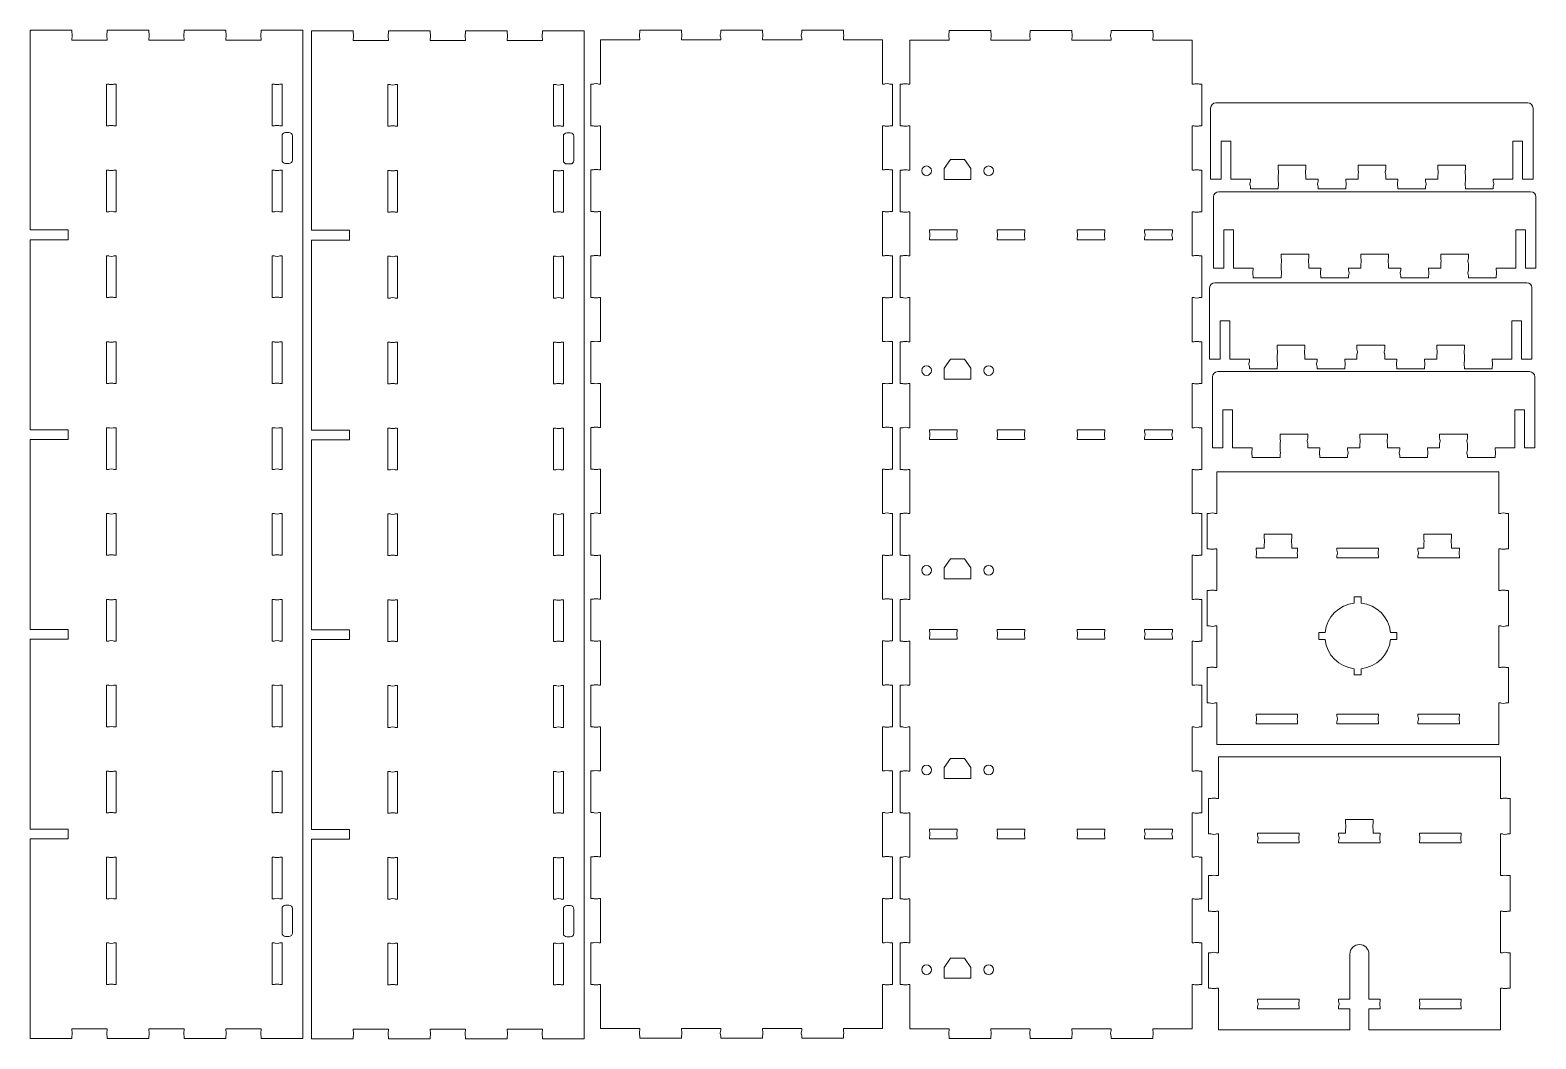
# Model space of a CAD drawing. Header units: inches. Extents: x -2.2 to 14.9, y -0.1 to 11.3.
import ezdxf

# ---------------------------------------------------------------- set-up
doc = ezdxf.new("R2010")
doc.units = ezdxf.units.IN
doc.header["$MEASUREMENT"] = 0
doc.layers.add('Visible', color=7, linetype='Continuous', lineweight=0)

# ---------------------------------------------------------------- blocks, each defined once
blk = doc.blocks.new('Block_1')
at = {"layer": 'Visible', "color": 1, "lineweight": 0, "true_color": 0xff0000}
for p, q in [((-1.697, 11.332), (-2.17, 11.332)), ((-2.17, 9.066), (-2.17, 11.332)), ((-1.697, 11.302), (-1.697, 11.332)), ((-1.296, 11.302), (-1.296, 11.332)), ((-0.823, 11.332), (-1.296, 11.332)), ((-0.823, 11.302), (-0.823, 11.332)), ((-0.422, 11.302), (-0.422, 11.332)), ((0.051, 11.332), (-0.422, 11.332)), ((0.051, 11.302), (0.051, 11.332)), ((0.452, 11.302), (0.452, 11.332)), ((0.925, 11.332), (0.452, 11.332)), ((0.925, -0.107), (0.925, 11.332)), ((1.496, 11.327), (1.023, 11.327)), ((1.023, 9.062), (1.023, 11.327)), ((1.496, 11.298), (1.496, 11.327)), ((1.897, 11.298), (1.897, 11.327)), ((2.37, 11.327), (1.897, 11.327)), ((2.37, 11.298), (2.37, 11.327)), ((2.771, 11.298), (2.771, 11.327)), ((3.244, 11.327), (2.771, 11.327)), ((3.244, 11.298), (3.244, 11.327)), ((3.645, 11.298), (3.645, 11.327)), ((4.118, 11.327), (3.645, 11.327)), ((4.118, -0.112), (4.118, 11.327)), ((4.749, 11.304), (4.749, 11.334)), ((5.222, 11.334), (4.749, 11.334)), ((5.222, 11.304), (5.222, 11.334)), ((5.667, 11.304), (5.667, 11.334)), ((6.14, 11.334), (5.667, 11.334)), ((6.14, 11.304), (6.14, 11.334)), ((6.586, 11.304), (6.586, 11.334)), ((7.058, 11.334), (6.586, 11.334)), ((7.058, 11.304), (7.058, 11.334)), ((8.26, 11.302), (8.26, 11.331)), ((8.732, 11.331), (8.26, 11.331)), ((8.732, 11.302), (8.732, 11.331)), ((9.178, 11.302), (9.178, 11.331)), ((9.651, 11.331), (9.178, 11.331)), ((9.651, 11.302), (9.651, 11.331)), ((10.096, 11.302), (10.096, 11.331)), ((10.569, 11.331), (10.096, 11.331)), ((10.569, 11.302), (10.569, 11.331)), ((-1.697, 11.221), (-1.697, 11.243)), ((-1.697, 11.221), (-1.296, 11.221)), ((-1.296, 11.221), (-1.296, 11.243)), ((-0.823, 11.221), (-0.823, 11.243)), ((-0.823, 11.221), (-0.422, 11.221)), ((-0.422, 11.221), (-0.422, 11.243)), ((0.051, 11.221), (0.051, 11.243)), ((0.051, 11.221), (0.452, 11.221)), ((0.452, 11.221), (0.452, 11.243)), ((1.496, 11.217), (1.496, 11.239)), ((1.496, 11.217), (1.897, 11.217)), ((1.897, 11.217), (1.897, 11.239)), ((2.37, 11.217), (2.37, 11.239)), ((2.37, 11.217), (2.771, 11.217)), ((2.771, 11.217), (2.771, 11.239)), ((3.244, 11.217), (3.244, 11.239)), ((3.244, 11.217), (3.645, 11.217)), ((3.645, 11.217), (3.645, 11.239)), ((4.303, 10.722), (4.303, 11.223)), ((4.303, 11.223), (4.749, 11.223)), ((4.749, 11.223), (4.749, 11.245)), ((5.222, 11.223), (5.222, 11.245)), ((5.222, 11.223), (5.667, 11.223)), ((5.667, 11.223), (5.667, 11.245)), ((6.14, 11.223), (6.14, 11.245)), ((6.14, 11.223), (6.586, 11.223)), ((6.586, 11.223), (6.586, 11.245)), ((7.058, 11.223), (7.058, 11.245)), ((7.058, 11.223), (7.504, 11.223)), ((7.504, 10.722), (7.504, 11.223)), ((7.814, 10.719), (7.814, 11.221)), ((7.814, 11.221), (8.26, 11.221)), ((8.26, 11.221), (8.26, 11.243)), ((8.732, 11.221), (8.732, 11.243)), ((8.732, 11.221), (9.178, 11.221)), ((9.178, 11.221), (9.178, 11.243)), ((9.651, 11.221), (9.651, 11.243)), ((9.651, 11.221), (10.096, 11.221)), ((10.096, 11.221), (10.096, 11.243)), ((10.569, 11.221), (10.569, 11.243)), ((10.569, 11.221), (11.015, 11.221)), ((11.015, 10.719), (11.015, 11.221)), ((-1.304, 10.72), (-1.278, 10.72)), ((-1.304, 10.247), (-1.304, 10.72)), ((-1.219, 10.72), (-1.193, 10.72)), ((-1.193, 10.247), (-1.193, 10.72)), ((0.578, 10.72), (0.604, 10.72)), ((0.578, 10.247), (0.578, 10.72)), ((0.663, 10.72), (0.689, 10.72)), ((0.689, 10.247), (0.689, 10.72)), ((1.889, 10.715), (1.915, 10.715)), ((1.889, 10.243), (1.889, 10.715)), ((1.974, 10.715), (1.999, 10.715)), ((1.999, 10.243), (1.999, 10.715)), ((3.771, 10.715), (3.797, 10.715)), ((3.771, 10.243), (3.771, 10.715)), ((3.856, 10.715), (3.881, 10.715)), ((3.881, 10.243), (3.881, 10.715)), ((4.193, 10.722), (4.193, 10.249)), ((4.222, 10.722), (4.193, 10.722)), ((4.303, 10.722), (4.282, 10.722)), ((7.504, 10.722), (7.526, 10.722)), ((7.585, 10.722), (7.614, 10.722)), ((7.614, 10.722), (7.614, 10.249)), ((7.704, 10.719), (7.704, 10.247)), ((7.733, 10.719), (7.704, 10.719)), ((7.814, 10.719), (7.792, 10.719)), ((11.015, 10.719), (11.036, 10.719)), ((11.095, 10.719), (11.125, 10.719)), ((11.125, 10.719), (11.125, 10.247)), ((11.226, 10.449), (11.226, 9.642)), ((11.285, 10.509), (14.825, 10.509)), ((14.884, 10.449), (14.884, 9.642)), ((-1.304, 10.247), (-1.278, 10.247)), ((-1.219, 10.247), (-1.193, 10.247)), ((0.578, 10.247), (0.604, 10.247)), ((0.663, 10.247), (0.689, 10.247)), ((0.689, 9.858), (0.689, 10.134)), ((0.728, 10.173), (0.767, 10.173)), ((0.807, 9.858), (0.807, 10.134)), ((1.889, 10.243), (1.915, 10.243)), ((1.974, 10.243), (1.999, 10.243)), ((3.771, 10.243), (3.797, 10.243)), ((3.856, 10.243), (3.881, 10.243)), ((3.881, 9.854), (3.881, 10.13)), ((3.921, 10.169), (3.96, 10.169)), ((3.999, 9.854), (3.999, 10.13)), ((4.222, 10.249), (4.193, 10.249)), ((4.303, 10.249), (4.282, 10.249)), ((4.303, 9.747), (4.303, 10.249)), ((7.504, 10.249), (7.526, 10.249)), ((7.504, 9.747), (7.504, 10.249)), ((7.585, 10.249), (7.614, 10.249)), ((7.733, 10.247), (7.704, 10.247)), ((7.814, 10.247), (7.792, 10.247)), ((7.814, 9.745), (7.814, 10.247)), ((11.015, 10.247), (11.036, 10.247)), ((11.015, 9.745), (11.015, 10.247)), ((11.095, 10.247), (11.125, 10.247)), ((11.344, 10.075), (11.455, 10.075)), ((11.344, 9.642), (11.344, 10.075)), ((11.455, 9.642), (11.455, 10.075)), ((14.766, 10.075), (14.656, 10.075)), ((14.656, 9.642), (14.656, 10.075)), ((14.766, 9.642), (14.766, 10.075)), ((-1.304, 9.745), (-1.278, 9.745)), ((-1.304, 9.273), (-1.304, 9.745)), ((-1.219, 9.745), (-1.193, 9.745)), ((-1.193, 9.273), (-1.193, 9.745)), ((0.578, 9.745), (0.604, 9.745)), ((0.578, 9.273), (0.578, 9.745)), ((0.663, 9.745), (0.689, 9.745)), ((0.689, 9.273), (0.689, 9.745)), ((0.728, 9.819), (0.767, 9.819)), ((1.889, 9.741), (1.915, 9.741)), ((1.889, 9.269), (1.889, 9.741)), ((1.974, 9.741), (1.999, 9.741)), ((1.999, 9.269), (1.999, 9.741)), ((3.771, 9.741), (3.797, 9.741)), ((3.771, 9.269), (3.771, 9.741)), ((3.856, 9.741), (3.881, 9.741)), ((3.881, 9.269), (3.881, 9.741)), ((3.921, 9.815), (3.96, 9.815)), ((4.193, 9.747), (4.193, 9.275)), ((4.222, 9.747), (4.193, 9.747)), ((4.303, 9.747), (4.282, 9.747)), ((7.504, 9.747), (7.526, 9.747)), ((7.585, 9.747), (7.614, 9.747)), ((7.614, 9.747), (7.614, 9.275)), ((7.704, 9.745), (7.704, 9.273)), ((7.733, 9.745), (7.704, 9.745)), ((7.814, 9.745), (7.792, 9.745)), ((8.275, 9.866), (8.204, 9.763)), ((8.204, 9.763), (8.204, 9.639)), ((8.275, 9.866), (8.433, 9.866)), ((8.433, 9.866), (8.504, 9.763)), ((8.504, 9.763), (8.504, 9.639)), ((11.015, 9.745), (11.036, 9.745)), ((11.095, 9.745), (11.125, 9.745)), ((11.125, 9.745), (11.125, 9.273)), ((11.992, 9.8), (12.307, 9.8)), ((11.992, 9.8), (11.992, 9.751)), ((12.307, 9.8), (12.307, 9.751)), ((12.898, 9.8), (13.213, 9.8)), ((12.898, 9.8), (12.898, 9.751)), ((13.213, 9.8), (13.213, 9.751)), ((14.118, 9.8), (13.803, 9.8)), ((13.803, 9.8), (13.803, 9.751)), ((14.118, 9.8), (14.118, 9.751)), ((8.204, 9.639), (8.504, 9.639)), ((11.226, 9.642), (11.344, 9.642)), ((11.455, 9.642), (11.677, 9.642)), ((11.677, 9.642), (11.677, 9.617)), ((11.992, 9.692), (11.992, 9.617)), ((12.307, 9.692), (12.307, 9.642)), ((12.307, 9.642), (12.445, 9.642)), ((12.445, 9.642), (12.445, 9.617)), ((12.76, 9.642), (12.76, 9.617)), ((12.76, 9.642), (12.898, 9.642)), ((12.898, 9.692), (12.898, 9.642)), ((13.213, 9.692), (13.213, 9.642)), ((13.213, 9.642), (13.35, 9.642)), ((13.35, 9.642), (13.35, 9.617)), ((13.665, 9.642), (13.665, 9.617)), ((13.665, 9.642), (13.803, 9.642)), ((13.803, 9.692), (13.803, 9.642)), ((14.118, 9.692), (14.118, 9.617)), ((14.433, 9.642), (14.433, 9.617)), ((14.433, 9.642), (14.656, 9.642)), ((14.766, 9.642), (14.884, 9.642)), ((11.259, 9.441), (11.259, 8.634)), ((11.318, 9.5), (14.857, 9.5)), ((11.677, 9.558), (11.677, 9.532)), ((11.677, 9.532), (11.992, 9.532)), ((11.992, 9.558), (11.992, 9.532)), ((12.445, 9.558), (12.445, 9.532)), ((12.445, 9.532), (12.76, 9.532)), ((12.76, 9.558), (12.76, 9.532)), ((13.35, 9.558), (13.35, 9.532)), ((13.665, 9.532), (13.35, 9.532)), ((13.665, 9.558), (13.665, 9.532)), ((14.118, 9.558), (14.118, 9.532)), ((14.433, 9.532), (14.118, 9.532)), ((14.433, 9.558), (14.433, 9.532)), ((14.916, 9.441), (14.916, 8.634)), ((-1.304, 9.273), (-1.278, 9.273)), ((-1.219, 9.273), (-1.193, 9.273)), ((0.578, 9.273), (0.604, 9.273)), ((0.663, 9.273), (0.689, 9.273)), ((1.889, 9.269), (1.915, 9.269)), ((1.974, 9.269), (1.999, 9.269)), ((3.771, 9.269), (3.797, 9.269)), ((3.856, 9.269), (3.881, 9.269)), ((4.222, 9.275), (4.193, 9.275)), ((4.303, 9.275), (4.282, 9.275)), ((4.303, 8.773), (4.303, 9.275)), ((7.504, 9.275), (7.526, 9.275)), ((7.504, 8.773), (7.504, 9.275)), ((7.585, 9.275), (7.614, 9.275)), ((7.733, 9.273), (7.704, 9.273)), ((7.814, 9.273), (7.792, 9.273)), ((7.814, 8.771), (7.814, 9.273)), ((11.015, 9.273), (11.036, 9.273)), ((11.015, 8.771), (11.015, 9.273)), ((11.095, 9.273), (11.125, 9.273)), ((-2.17, 9.066), (-1.737, 9.066)), ((-1.737, 9.066), (-1.737, 8.956)), ((1.023, 9.062), (1.456, 9.062)), ((1.456, 9.062), (1.456, 8.951)), ((8.351, 9.066), (8.036, 9.066)), ((8.036, 9.066), (8.036, 9.04)), ((8.351, 9.066), (8.351, 9.04)), ((8.804, 9.066), (9.119, 9.066)), ((8.804, 9.04), (8.804, 9.066)), ((9.119, 9.04), (9.119, 9.066)), ((9.71, 9.066), (10.025, 9.066)), ((9.71, 9.066), (9.71, 9.04)), ((10.025, 9.066), (10.025, 9.04)), ((10.477, 9.066), (10.792, 9.066)), ((10.477, 9.04), (10.477, 9.066)), ((10.792, 9.04), (10.792, 9.066)), ((11.377, 9.067), (11.487, 9.067)), ((11.377, 8.634), (11.377, 9.067)), ((11.487, 8.634), (11.487, 9.067)), ((14.798, 9.067), (14.688, 9.067)), ((14.688, 8.634), (14.688, 9.067)), ((14.798, 8.634), (14.798, 9.067)), ((-2.17, 6.8), (-2.17, 8.956)), ((-2.17, 8.956), (-1.737, 8.956)), ((1.023, 6.796), (1.023, 8.951)), ((1.023, 8.951), (1.456, 8.951)), ((8.036, 8.981), (8.036, 8.955)), ((8.351, 8.955), (8.036, 8.955)), ((8.351, 8.981), (8.351, 8.955)), ((8.804, 8.955), (8.804, 8.981)), ((8.804, 8.955), (9.119, 8.955)), ((9.119, 8.955), (9.119, 8.981)), ((9.71, 8.981), (9.71, 8.955)), ((9.71, 8.955), (10.025, 8.955)), ((10.025, 8.981), (10.025, 8.955)), ((10.477, 8.955), (10.477, 8.981)), ((10.477, 8.955), (10.792, 8.955)), ((10.792, 8.955), (10.792, 8.981)), ((-1.304, 8.771), (-1.278, 8.771)), ((-1.304, 8.299), (-1.304, 8.771)), ((-1.219, 8.771), (-1.193, 8.771)), ((-1.193, 8.299), (-1.193, 8.771)), ((0.578, 8.771), (0.604, 8.771)), ((0.578, 8.299), (0.578, 8.771)), ((0.663, 8.771), (0.689, 8.771)), ((0.689, 8.299), (0.689, 8.771)), ((1.889, 8.767), (1.915, 8.767)), ((1.889, 8.294), (1.889, 8.767)), ((1.974, 8.767), (1.999, 8.767)), ((1.999, 8.294), (1.999, 8.767)), ((3.771, 8.767), (3.797, 8.767)), ((3.771, 8.294), (3.771, 8.767)), ((3.856, 8.767), (3.881, 8.767)), ((3.881, 8.294), (3.881, 8.767)), ((4.193, 8.773), (4.193, 8.301)), ((4.222, 8.773), (4.193, 8.773)), ((4.303, 8.773), (4.282, 8.773)), ((7.504, 8.773), (7.526, 8.773)), ((7.585, 8.773), (7.614, 8.773)), ((7.614, 8.773), (7.614, 8.301)), ((7.704, 8.771), (7.704, 8.298)), ((7.733, 8.771), (7.704, 8.771)), ((7.814, 8.771), (7.792, 8.771)), ((11.015, 8.771), (11.036, 8.771)), ((11.095, 8.771), (11.125, 8.771)), ((11.125, 8.771), (11.125, 8.298)), ((12.025, 8.792), (12.34, 8.792)), ((12.025, 8.792), (12.025, 8.743)), ((12.34, 8.792), (12.34, 8.743)), ((12.93, 8.792), (13.245, 8.792)), ((12.93, 8.792), (12.93, 8.743)), ((13.245, 8.792), (13.245, 8.743)), ((14.151, 8.792), (13.836, 8.792)), ((13.836, 8.792), (13.836, 8.743)), ((14.151, 8.792), (14.151, 8.743)), ((11.259, 8.634), (11.377, 8.634)), ((11.487, 8.634), (11.71, 8.634)), ((11.71, 8.634), (11.71, 8.609)), ((11.71, 8.55), (11.71, 8.524)), ((12.025, 8.684), (12.025, 8.609)), ((12.025, 8.55), (12.025, 8.524)), ((12.34, 8.684), (12.34, 8.634)), ((12.34, 8.634), (12.477, 8.634)), ((12.477, 8.634), (12.477, 8.609)), ((12.477, 8.55), (12.477, 8.524)), ((12.792, 8.634), (12.792, 8.609)), ((12.792, 8.634), (12.93, 8.634)), ((12.792, 8.55), (12.792, 8.524)), ((12.93, 8.684), (12.93, 8.634)), ((13.245, 8.684), (13.245, 8.634)), ((13.245, 8.634), (13.383, 8.634)), ((13.383, 8.634), (13.383, 8.609)), ((13.383, 8.55), (13.383, 8.524)), ((13.698, 8.634), (13.698, 8.609)), ((13.698, 8.634), (13.836, 8.634)), ((13.698, 8.55), (13.698, 8.524)), ((13.836, 8.684), (13.836, 8.634)), ((14.151, 8.684), (14.151, 8.609)), ((14.151, 8.55), (14.151, 8.524)), ((14.466, 8.634), (14.466, 8.609)), ((14.466, 8.634), (14.688, 8.634)), ((14.466, 8.55), (14.466, 8.524)), ((14.798, 8.634), (14.916, 8.634)), ((11.214, 8.408), (11.214, 7.601)), ((11.273, 8.467), (14.813, 8.467)), ((11.71, 8.524), (12.025, 8.524)), ((12.477, 8.524), (12.792, 8.524)), ((13.698, 8.524), (13.383, 8.524)), ((14.466, 8.524), (14.151, 8.524)), ((14.872, 8.408), (14.872, 7.601)), ((-1.304, 8.299), (-1.278, 8.299)), ((-1.219, 8.299), (-1.193, 8.299)), ((0.578, 8.299), (0.604, 8.299)), ((0.663, 8.299), (0.689, 8.299)), ((1.889, 8.294), (1.915, 8.294)), ((1.974, 8.294), (1.999, 8.294)), ((3.771, 8.294), (3.797, 8.294)), ((3.856, 8.294), (3.881, 8.294)), ((4.222, 8.301), (4.193, 8.301)), ((4.303, 8.301), (4.282, 8.301)), ((4.303, 7.799), (4.303, 8.301)), ((7.504, 8.301), (7.526, 8.301)), ((7.504, 7.799), (7.504, 8.301)), ((7.585, 8.301), (7.614, 8.301)), ((7.733, 8.298), (7.704, 8.298)), ((7.814, 8.298), (7.792, 8.298)), ((7.814, 7.797), (7.814, 8.298)), ((11.015, 8.298), (11.036, 8.298)), ((11.015, 7.797), (11.015, 8.298)), ((11.095, 8.298), (11.125, 8.298)), ((11.333, 8.034), (11.443, 8.034)), ((11.333, 7.601), (11.333, 8.034)), ((11.443, 7.601), (11.443, 8.034)), ((14.754, 8.034), (14.644, 8.034)), ((14.644, 7.601), (14.644, 8.034)), ((14.754, 7.601), (14.754, 8.034)), ((-1.304, 7.797), (-1.278, 7.797)), ((-1.304, 7.324), (-1.304, 7.797)), ((-1.219, 7.797), (-1.193, 7.797)), ((-1.193, 7.324), (-1.193, 7.797)), ((0.578, 7.797), (0.604, 7.797)), ((0.578, 7.324), (0.578, 7.797)), ((0.663, 7.797), (0.689, 7.797)), ((0.689, 7.324), (0.689, 7.797)), ((1.889, 7.793), (1.915, 7.793)), ((1.889, 7.32), (1.889, 7.793)), ((1.974, 7.793), (1.999, 7.793)), ((1.999, 7.32), (1.999, 7.793)), ((3.771, 7.793), (3.797, 7.793)), ((3.771, 7.32), (3.771, 7.793)), ((3.856, 7.793), (3.881, 7.793)), ((3.881, 7.32), (3.881, 7.793)), ((4.193, 7.799), (4.193, 7.326)), ((4.222, 7.799), (4.193, 7.799)), ((4.303, 7.799), (4.282, 7.799)), ((7.504, 7.799), (7.526, 7.799)), ((7.585, 7.799), (7.614, 7.799)), ((7.614, 7.799), (7.614, 7.326)), ((7.704, 7.797), (7.704, 7.324)), ((7.733, 7.797), (7.704, 7.797)), ((7.814, 7.797), (7.792, 7.797)), ((11.015, 7.797), (11.036, 7.797)), ((11.095, 7.797), (11.125, 7.797)), ((11.125, 7.797), (11.125, 7.324)), ((11.98, 7.759), (12.295, 7.759)), ((11.98, 7.759), (11.98, 7.71)), ((12.295, 7.759), (12.295, 7.71)), ((12.886, 7.759), (13.201, 7.759)), ((12.886, 7.759), (12.886, 7.71)), ((13.201, 7.759), (13.201, 7.71)), ((14.106, 7.759), (13.791, 7.759)), ((13.791, 7.759), (13.791, 7.71)), ((14.106, 7.759), (14.106, 7.71)), ((8.275, 7.6), (8.204, 7.498)), ((8.275, 7.6), (8.433, 7.6)), ((8.433, 7.6), (8.504, 7.498)), ((11.214, 7.601), (11.333, 7.601)), ((11.443, 7.601), (11.665, 7.601)), ((11.665, 7.601), (11.665, 7.576)), ((11.98, 7.651), (11.98, 7.576)), ((12.295, 7.651), (12.295, 7.601)), ((12.295, 7.601), (12.433, 7.601)), ((12.433, 7.601), (12.433, 7.576)), ((12.748, 7.601), (12.748, 7.576)), ((12.748, 7.601), (12.886, 7.601)), ((12.886, 7.651), (12.886, 7.601)), ((13.201, 7.651), (13.201, 7.601)), ((13.201, 7.601), (13.338, 7.601)), ((13.338, 7.601), (13.338, 7.576)), ((13.653, 7.601), (13.653, 7.576)), ((13.653, 7.601), (13.791, 7.601)), ((13.791, 7.651), (13.791, 7.601)), ((14.106, 7.651), (14.106, 7.576)), ((14.421, 7.601), (14.421, 7.576)), ((14.421, 7.601), (14.644, 7.601)), ((14.754, 7.601), (14.872, 7.601)), ((8.204, 7.498), (8.204, 7.374)), ((8.204, 7.374), (8.504, 7.374)), ((8.504, 7.498), (8.504, 7.374)), ((11.247, 7.4), (11.247, 6.593)), ((11.306, 7.459), (14.845, 7.459)), ((11.665, 7.517), (11.665, 7.491)), ((11.665, 7.491), (11.98, 7.491)), ((11.98, 7.517), (11.98, 7.491)), ((12.433, 7.517), (12.433, 7.491)), ((12.433, 7.491), (12.748, 7.491)), ((12.748, 7.517), (12.748, 7.491)), ((13.338, 7.517), (13.338, 7.491)), ((13.653, 7.491), (13.338, 7.491)), ((13.653, 7.517), (13.653, 7.491)), ((14.106, 7.517), (14.106, 7.491)), ((14.421, 7.491), (14.106, 7.491)), ((14.421, 7.517), (14.421, 7.491)), ((14.904, 7.4), (14.904, 6.593)), ((-1.304, 7.324), (-1.278, 7.324)), ((-1.219, 7.324), (-1.193, 7.324)), ((0.578, 7.324), (0.604, 7.324)), ((0.663, 7.324), (0.689, 7.324)), ((1.889, 7.32), (1.915, 7.32)), ((1.974, 7.32), (1.999, 7.32)), ((3.771, 7.32), (3.797, 7.32)), ((3.856, 7.32), (3.881, 7.32)), ((4.222, 7.326), (4.193, 7.326)), ((4.303, 7.326), (4.282, 7.326)), ((4.303, 6.825), (4.303, 7.326)), ((7.504, 7.326), (7.526, 7.326)), ((7.504, 6.825), (7.504, 7.326)), ((7.585, 7.326), (7.614, 7.326)), ((7.733, 7.324), (7.704, 7.324)), ((7.814, 7.324), (7.792, 7.324)), ((7.814, 6.822), (7.814, 7.324)), ((11.015, 7.324), (11.036, 7.324)), ((11.015, 6.822), (11.015, 7.324)), ((11.095, 7.324), (11.125, 7.324)), ((11.365, 7.026), (11.475, 7.026)), ((11.365, 6.593), (11.365, 7.026)), ((11.475, 6.593), (11.475, 7.026)), ((14.786, 7.026), (14.676, 7.026)), ((14.676, 6.593), (14.676, 7.026)), ((14.786, 6.593), (14.786, 7.026)), ((-2.17, 6.8), (-1.737, 6.8)), ((-2.17, 4.534), (-2.17, 6.69)), ((-2.17, 6.69), (-1.737, 6.69)), ((-1.737, 6.8), (-1.737, 6.69)), ((-1.304, 6.823), (-1.278, 6.823)), ((-1.304, 6.35), (-1.304, 6.823)), ((-1.219, 6.823), (-1.193, 6.823)), ((-1.193, 6.35), (-1.193, 6.823)), ((0.578, 6.823), (0.604, 6.823)), ((0.578, 6.35), (0.578, 6.823)), ((0.663, 6.823), (0.689, 6.823)), ((0.689, 6.35), (0.689, 6.823)), ((1.023, 6.796), (1.456, 6.796)), ((1.023, 4.53), (1.023, 6.686)), ((1.023, 6.686), (1.456, 6.686)), ((1.456, 6.796), (1.456, 6.686)), ((1.889, 6.818), (1.915, 6.818)), ((1.889, 6.346), (1.889, 6.818)), ((1.974, 6.818), (1.999, 6.818)), ((1.999, 6.346), (1.999, 6.818)), ((3.771, 6.818), (3.797, 6.818)), ((3.771, 6.346), (3.771, 6.818)), ((3.856, 6.818), (3.881, 6.818)), ((3.881, 6.346), (3.881, 6.818)), ((4.193, 6.825), (4.193, 6.352)), ((4.222, 6.825), (4.193, 6.825)), ((4.303, 6.825), (4.282, 6.825)), ((7.504, 6.825), (7.526, 6.825)), ((7.585, 6.825), (7.614, 6.825)), ((7.614, 6.825), (7.614, 6.352)), ((7.704, 6.822), (7.704, 6.35)), ((7.733, 6.822), (7.704, 6.822)), ((7.814, 6.822), (7.792, 6.822)), ((8.351, 6.8), (8.036, 6.8)), ((8.036, 6.8), (8.036, 6.774)), ((8.036, 6.715), (8.036, 6.69)), ((8.351, 6.69), (8.036, 6.69)), ((8.351, 6.8), (8.351, 6.774)), ((8.351, 6.715), (8.351, 6.69)), ((8.804, 6.8), (9.119, 6.8)), ((8.804, 6.774), (8.804, 6.8)), ((8.804, 6.69), (8.804, 6.715)), ((8.804, 6.69), (9.119, 6.69)), ((9.119, 6.774), (9.119, 6.8)), ((9.119, 6.69), (9.119, 6.715)), ((9.71, 6.8), (10.025, 6.8)), ((9.71, 6.8), (9.71, 6.774)), ((9.71, 6.715), (9.71, 6.69)), ((9.71, 6.69), (10.025, 6.69)), ((10.025, 6.8), (10.025, 6.774)), ((10.025, 6.715), (10.025, 6.69)), ((10.477, 6.8), (10.792, 6.8)), ((10.477, 6.774), (10.477, 6.8)), ((10.477, 6.69), (10.477, 6.715)), ((10.477, 6.69), (10.792, 6.69)), ((10.792, 6.774), (10.792, 6.8)), ((10.792, 6.69), (10.792, 6.715)), ((11.015, 6.822), (11.036, 6.822)), ((11.095, 6.822), (11.125, 6.822)), ((11.125, 6.822), (11.125, 6.35)), ((12.013, 6.751), (12.328, 6.751)), ((12.013, 6.751), (12.013, 6.702)), ((12.328, 6.751), (12.328, 6.702)), ((12.918, 6.751), (13.233, 6.751)), ((12.918, 6.751), (12.918, 6.702)), ((13.233, 6.751), (13.233, 6.702)), ((14.139, 6.751), (13.824, 6.751)), ((13.824, 6.751), (13.824, 6.702)), ((14.139, 6.751), (14.139, 6.702)), ((11.247, 6.593), (11.365, 6.593)), ((11.475, 6.593), (11.698, 6.593)), ((11.698, 6.593), (11.698, 6.568)), ((11.698, 6.509), (11.698, 6.483)), ((12.013, 6.642), (12.013, 6.568)), ((12.013, 6.509), (12.013, 6.483)), ((12.328, 6.642), (12.328, 6.593)), ((12.328, 6.593), (12.465, 6.593)), ((12.465, 6.593), (12.465, 6.568)), ((12.465, 6.509), (12.465, 6.483)), ((12.78, 6.593), (12.78, 6.568)), ((12.78, 6.593), (12.918, 6.593)), ((12.78, 6.509), (12.78, 6.483)), ((12.918, 6.642), (12.918, 6.593)), ((13.233, 6.642), (13.233, 6.593)), ((13.233, 6.593), (13.371, 6.593)), ((13.371, 6.593), (13.371, 6.568)), ((13.371, 6.509), (13.371, 6.483)), ((13.686, 6.593), (13.686, 6.568)), ((13.686, 6.593), (13.824, 6.593)), ((13.686, 6.509), (13.686, 6.483)), ((13.824, 6.642), (13.824, 6.593)), ((14.139, 6.642), (14.139, 6.568)), ((14.139, 6.509), (14.139, 6.483)), ((14.454, 6.593), (14.454, 6.568)), ((14.454, 6.593), (14.676, 6.593)), ((14.454, 6.509), (14.454, 6.483)), ((14.786, 6.593), (14.904, 6.593)), ((-1.304, 6.35), (-1.278, 6.35)), ((-1.219, 6.35), (-1.193, 6.35)), ((0.578, 6.35), (0.604, 6.35)), ((0.663, 6.35), (0.689, 6.35)), ((1.889, 6.346), (1.915, 6.346)), ((1.974, 6.346), (1.999, 6.346)), ((3.771, 6.346), (3.797, 6.346)), ((3.856, 6.346), (3.881, 6.346)), ((4.222, 6.352), (4.193, 6.352)), ((4.303, 6.352), (4.282, 6.352)), ((4.303, 5.85), (4.303, 6.352)), ((7.504, 6.352), (7.526, 6.352)), ((7.504, 5.85), (7.504, 6.352)), ((7.585, 6.352), (7.614, 6.352)), ((7.733, 6.35), (7.704, 6.35)), ((7.814, 6.35), (7.792, 6.35)), ((7.814, 5.848), (7.814, 6.35)), ((11.015, 6.35), (11.036, 6.35)), ((11.015, 5.848), (11.015, 6.35)), ((11.095, 6.35), (11.125, 6.35)), ((11.295, 6.322), (11.295, 5.85)), ((11.295, 6.322), (14.496, 6.322)), ((11.698, 6.483), (12.013, 6.483)), ((12.465, 6.483), (12.78, 6.483)), ((13.686, 6.483), (13.371, 6.483)), ((14.454, 6.483), (14.139, 6.483)), ((14.496, 6.322), (14.496, 5.85)), ((-1.304, 5.848), (-1.278, 5.848)), ((-1.304, 5.376), (-1.304, 5.848)), ((-1.219, 5.848), (-1.193, 5.848)), ((-1.193, 5.376), (-1.193, 5.848)), ((0.578, 5.848), (0.604, 5.848)), ((0.578, 5.376), (0.578, 5.848)), ((0.663, 5.848), (0.689, 5.848)), ((0.689, 5.376), (0.689, 5.848)), ((1.889, 5.844), (1.915, 5.844)), ((1.889, 5.372), (1.889, 5.844)), ((1.974, 5.844), (1.999, 5.844)), ((1.999, 5.372), (1.999, 5.844)), ((3.771, 5.844), (3.797, 5.844)), ((3.771, 5.372), (3.771, 5.844)), ((3.856, 5.844), (3.881, 5.844)), ((3.881, 5.372), (3.881, 5.844)), ((4.193, 5.85), (4.193, 5.378)), ((4.222, 5.85), (4.193, 5.85)), ((4.303, 5.85), (4.282, 5.85)), ((7.504, 5.85), (7.526, 5.85)), ((7.585, 5.85), (7.614, 5.85)), ((7.614, 5.85), (7.614, 5.378)), ((7.704, 5.848), (7.704, 5.376)), ((7.733, 5.848), (7.704, 5.848)), ((7.814, 5.848), (7.792, 5.848)), ((11.015, 5.848), (11.036, 5.848)), ((11.095, 5.848), (11.125, 5.848)), ((11.125, 5.848), (11.125, 5.376)), ((11.185, 5.448), (11.185, 5.85)), ((11.214, 5.85), (11.185, 5.85)), ((11.295, 5.85), (11.273, 5.85)), ((14.496, 5.85), (14.518, 5.85)), ((14.577, 5.85), (14.606, 5.85)), ((14.606, 5.448), (14.606, 5.85)), ((11.833, 5.614), (12.147, 5.614)), ((11.833, 5.565), (11.833, 5.614)), ((11.833, 5.456), (11.833, 5.505)), ((12.147, 5.565), (12.147, 5.614)), ((12.147, 5.456), (12.147, 5.505)), ((13.959, 5.614), (13.644, 5.614)), ((13.644, 5.565), (13.644, 5.614)), ((13.644, 5.456), (13.644, 5.505)), ((13.959, 5.565), (13.959, 5.614)), ((13.959, 5.456), (13.959, 5.505)), ((-1.304, 5.376), (-1.278, 5.376)), ((-1.219, 5.376), (-1.193, 5.376)), ((0.578, 5.376), (0.604, 5.376)), ((0.663, 5.376), (0.689, 5.376)), ((1.889, 5.372), (1.915, 5.372)), ((1.974, 5.372), (1.999, 5.372)), ((3.771, 5.372), (3.797, 5.372)), ((3.856, 5.372), (3.881, 5.372)), ((4.222, 5.378), (4.193, 5.378)), ((4.303, 5.378), (4.282, 5.378)), ((4.303, 4.876), (4.303, 5.378)), ((7.504, 5.378), (7.526, 5.378)), ((7.504, 4.876), (7.504, 5.378)), ((7.585, 5.378), (7.614, 5.378)), ((7.733, 5.376), (7.704, 5.376)), ((7.814, 5.376), (7.792, 5.376)), ((7.814, 4.874), (7.814, 5.376)), ((8.275, 5.334), (8.204, 5.232)), ((8.275, 5.334), (8.433, 5.334)), ((8.433, 5.334), (8.504, 5.232)), ((11.015, 5.376), (11.036, 5.376)), ((11.015, 4.874), (11.015, 5.376)), ((11.095, 5.376), (11.125, 5.376)), ((11.214, 5.448), (11.185, 5.448)), ((11.295, 5.448), (11.273, 5.448)), ((11.295, 5.448), (11.295, 4.976)), ((11.741, 5.456), (11.741, 5.431)), ((11.741, 5.456), (11.833, 5.456)), ((11.741, 5.372), (11.741, 5.346)), ((11.741, 5.346), (12.213, 5.346)), ((12.147, 5.456), (12.213, 5.456)), ((12.213, 5.456), (12.213, 5.431)), ((12.213, 5.372), (12.213, 5.346)), ((12.659, 5.456), (13.132, 5.456)), ((12.659, 5.456), (12.659, 5.431)), ((12.659, 5.372), (12.659, 5.346)), ((12.659, 5.346), (13.132, 5.346)), ((13.132, 5.456), (13.132, 5.431)), ((13.132, 5.372), (13.132, 5.346)), ((13.578, 5.456), (13.578, 5.431)), ((13.578, 5.456), (13.644, 5.456)), ((13.578, 5.372), (13.578, 5.346)), ((13.578, 5.346), (14.05, 5.346)), ((13.959, 5.456), (14.05, 5.456)), ((14.05, 5.456), (14.05, 5.431)), ((14.05, 5.372), (14.05, 5.346)), ((14.496, 5.448), (14.518, 5.448)), ((14.496, 5.448), (14.496, 4.976)), ((14.577, 5.448), (14.606, 5.448)), ((8.204, 5.232), (8.204, 5.108)), ((8.504, 5.232), (8.504, 5.108)), ((8.204, 5.108), (8.504, 5.108)), ((11.185, 4.574), (11.185, 4.976)), ((11.214, 4.976), (11.185, 4.976)), ((11.295, 4.976), (11.273, 4.976)), ((14.496, 4.976), (14.518, 4.976)), ((14.577, 4.976), (14.606, 4.976)), ((14.606, 4.574), (14.606, 4.976)), ((-1.304, 4.874), (-1.278, 4.874)), ((-1.304, 4.402), (-1.304, 4.874)), ((-1.219, 4.874), (-1.193, 4.874)), ((-1.193, 4.402), (-1.193, 4.874)), ((0.578, 4.874), (0.604, 4.874)), ((0.578, 4.402), (0.578, 4.874)), ((0.663, 4.874), (0.689, 4.874)), ((0.689, 4.402), (0.689, 4.874)), ((1.889, 4.87), (1.915, 4.87)), ((1.889, 4.397), (1.889, 4.87)), ((1.974, 4.87), (1.999, 4.87)), ((1.999, 4.397), (1.999, 4.87)), ((3.771, 4.87), (3.797, 4.87)), ((3.771, 4.397), (3.771, 4.87)), ((3.856, 4.87), (3.881, 4.87)), ((3.881, 4.397), (3.881, 4.87)), ((4.193, 4.876), (4.193, 4.404)), ((4.222, 4.876), (4.193, 4.876)), ((4.303, 4.876), (4.282, 4.876)), ((7.504, 4.876), (7.526, 4.876)), ((7.585, 4.876), (7.614, 4.876)), ((7.614, 4.876), (7.614, 4.404)), ((7.704, 4.874), (7.704, 4.401)), ((7.733, 4.874), (7.704, 4.874)), ((7.814, 4.874), (7.792, 4.874)), ((11.015, 4.874), (11.036, 4.874)), ((11.095, 4.874), (11.125, 4.874)), ((11.125, 4.874), (11.125, 4.401)), ((12.856, 4.903), (12.935, 4.903)), ((12.856, 4.903), (12.856, 4.832)), ((12.935, 4.903), (12.935, 4.832)), ((-2.17, 4.534), (-1.737, 4.534)), ((-1.737, 4.534), (-1.737, 4.424)), ((1.023, 4.53), (1.456, 4.53)), ((1.456, 4.53), (1.456, 4.42)), ((8.351, 4.534), (8.036, 4.534)), ((8.036, 4.534), (8.036, 4.509)), ((8.036, 4.449), (8.036, 4.424)), ((8.351, 4.534), (8.351, 4.509)), ((8.351, 4.449), (8.351, 4.424)), ((8.804, 4.534), (9.119, 4.534)), ((8.804, 4.509), (8.804, 4.534)), ((8.804, 4.424), (8.804, 4.449)), ((9.119, 4.509), (9.119, 4.534)), ((9.119, 4.424), (9.119, 4.449)), ((9.71, 4.534), (10.025, 4.534)), ((9.71, 4.534), (9.71, 4.509)), ((9.71, 4.449), (9.71, 4.424)), ((10.025, 4.534), (10.025, 4.509)), ((10.025, 4.449), (10.025, 4.424)), ((10.477, 4.534), (10.792, 4.534)), ((10.477, 4.509), (10.477, 4.534)), ((10.477, 4.424), (10.477, 4.449)), ((10.792, 4.509), (10.792, 4.534)), ((10.792, 4.424), (10.792, 4.449)), ((11.214, 4.574), (11.185, 4.574)), ((11.295, 4.574), (11.273, 4.574)), ((11.295, 4.574), (11.295, 4.102)), ((12.453, 4.5), (12.524, 4.5)), ((12.453, 4.5), (12.453, 4.421)), ((13.267, 4.5), (13.338, 4.5)), ((13.338, 4.5), (13.338, 4.421)), ((14.496, 4.574), (14.518, 4.574)), ((14.496, 4.574), (14.496, 4.102)), ((14.577, 4.574), (14.606, 4.574)), ((-2.17, 2.269), (-2.17, 4.424)), ((-2.17, 4.424), (-1.737, 4.424)), ((-1.304, 4.402), (-1.278, 4.402)), ((-1.219, 4.402), (-1.193, 4.402)), ((0.578, 4.402), (0.604, 4.402)), ((0.663, 4.402), (0.689, 4.402)), ((1.023, 2.264), (1.023, 4.42)), ((1.023, 4.42), (1.456, 4.42)), ((1.889, 4.397), (1.915, 4.397)), ((1.974, 4.397), (1.999, 4.397)), ((3.771, 4.397), (3.797, 4.397)), ((3.856, 4.397), (3.881, 4.397)), ((4.222, 4.404), (4.193, 4.404)), ((4.303, 4.404), (4.282, 4.404)), ((4.303, 3.902), (4.303, 4.404)), ((7.504, 4.404), (7.526, 4.404)), ((7.504, 3.902), (7.504, 4.404)), ((7.585, 4.404), (7.614, 4.404)), ((7.733, 4.401), (7.704, 4.401)), ((7.814, 4.401), (7.792, 4.401)), ((7.814, 3.9), (7.814, 4.401)), ((8.351, 4.424), (8.036, 4.424)), ((8.804, 4.424), (9.119, 4.424)), ((9.71, 4.424), (10.025, 4.424)), ((10.477, 4.424), (10.792, 4.424)), ((11.015, 4.401), (11.036, 4.401)), ((11.015, 3.9), (11.015, 4.401)), ((11.095, 4.401), (11.125, 4.401)), ((12.453, 4.421), (12.524, 4.421)), ((13.267, 4.421), (13.338, 4.421)), ((11.185, 3.7), (11.185, 4.102)), ((11.214, 4.102), (11.185, 4.102)), ((11.295, 4.102), (11.273, 4.102)), ((14.496, 4.102), (14.518, 4.102)), ((14.577, 4.102), (14.606, 4.102)), ((14.606, 3.7), (14.606, 4.102)), ((12.856, 4.088), (12.856, 4.017)), ((12.856, 4.017), (12.935, 4.017)), ((12.935, 4.088), (12.935, 4.017)), ((-1.304, 3.9), (-1.278, 3.9)), ((-1.304, 3.427), (-1.304, 3.9)), ((-1.219, 3.9), (-1.193, 3.9)), ((-1.193, 3.427), (-1.193, 3.9)), ((0.578, 3.9), (0.604, 3.9)), ((0.578, 3.427), (0.578, 3.9)), ((0.663, 3.9), (0.689, 3.9)), ((0.689, 3.427), (0.689, 3.9)), ((1.889, 3.896), (1.915, 3.896)), ((1.889, 3.423), (1.889, 3.896)), ((1.974, 3.896), (1.999, 3.896)), ((1.999, 3.423), (1.999, 3.896)), ((3.771, 3.896), (3.797, 3.896)), ((3.771, 3.423), (3.771, 3.896)), ((3.856, 3.896), (3.881, 3.896)), ((3.881, 3.423), (3.881, 3.896)), ((4.193, 3.902), (4.193, 3.429)), ((4.222, 3.902), (4.193, 3.902)), ((4.303, 3.902), (4.282, 3.902)), ((7.504, 3.902), (7.526, 3.902)), ((7.585, 3.902), (7.614, 3.902)), ((7.614, 3.902), (7.614, 3.429)), ((7.704, 3.9), (7.704, 3.427)), ((7.733, 3.9), (7.704, 3.9)), ((7.814, 3.9), (7.792, 3.9)), ((11.015, 3.9), (11.036, 3.9)), ((11.095, 3.9), (11.125, 3.9)), ((11.125, 3.9), (11.125, 3.427)), ((11.214, 3.7), (11.185, 3.7)), ((11.295, 3.7), (11.273, 3.7)), ((11.295, 3.7), (11.295, 3.228)), ((14.496, 3.7), (14.518, 3.7)), ((14.496, 3.7), (14.496, 3.228)), ((14.577, 3.7), (14.606, 3.7)), ((-1.304, 3.427), (-1.278, 3.427)), ((-1.219, 3.427), (-1.193, 3.427)), ((0.578, 3.427), (0.604, 3.427)), ((0.663, 3.427), (0.689, 3.427)), ((1.889, 3.423), (1.915, 3.423)), ((1.974, 3.423), (1.999, 3.423)), ((3.771, 3.423), (3.797, 3.423)), ((3.856, 3.423), (3.881, 3.423)), ((4.222, 3.429), (4.193, 3.429)), ((4.303, 3.429), (4.282, 3.429)), ((4.303, 2.928), (4.303, 3.429)), ((7.504, 3.429), (7.526, 3.429)), ((7.504, 2.928), (7.504, 3.429)), ((7.585, 3.429), (7.614, 3.429)), ((7.733, 3.427), (7.704, 3.427)), ((7.814, 3.427), (7.792, 3.427)), ((7.814, 2.925), (7.814, 3.427)), ((11.015, 3.427), (11.036, 3.427)), ((11.015, 2.925), (11.015, 3.427)), ((11.095, 3.427), (11.125, 3.427)), ((11.741, 3.574), (12.213, 3.574)), ((11.741, 3.574), (11.741, 3.549)), ((11.741, 3.49), (11.741, 3.464)), ((11.741, 3.464), (12.213, 3.464)), ((12.213, 3.574), (12.213, 3.549)), ((12.213, 3.49), (12.213, 3.464)), ((12.659, 3.574), (13.132, 3.574)), ((12.659, 3.574), (12.659, 3.549)), ((12.659, 3.49), (12.659, 3.464)), ((12.659, 3.464), (13.132, 3.464)), ((13.132, 3.574), (13.132, 3.549)), ((13.132, 3.49), (13.132, 3.464)), ((13.578, 3.574), (14.05, 3.574)), ((13.578, 3.574), (13.578, 3.549)), ((13.578, 3.49), (13.578, 3.464)), ((13.578, 3.464), (14.05, 3.464)), ((14.05, 3.574), (14.05, 3.549)), ((14.05, 3.49), (14.05, 3.464)), ((11.295, 3.228), (14.496, 3.228)), ((11.314, 3.087), (11.314, 2.615)), ((11.314, 3.087), (14.514, 3.087)), ((14.514, 3.087), (14.514, 2.615)), ((-1.304, 2.926), (-1.278, 2.926)), ((-1.304, 2.453), (-1.304, 2.926)), ((-1.219, 2.926), (-1.193, 2.926)), ((-1.193, 2.453), (-1.193, 2.926)), ((0.578, 2.926), (0.604, 2.926)), ((0.578, 2.453), (0.578, 2.926)), ((0.663, 2.926), (0.689, 2.926)), ((0.689, 2.453), (0.689, 2.926)), ((1.889, 2.921), (1.915, 2.921)), ((1.889, 2.449), (1.889, 2.921)), ((1.974, 2.921), (1.999, 2.921)), ((1.999, 2.449), (1.999, 2.921)), ((3.771, 2.921), (3.797, 2.921)), ((3.771, 2.449), (3.771, 2.921)), ((3.856, 2.921), (3.881, 2.921)), ((3.881, 2.449), (3.881, 2.921)), ((4.193, 2.928), (4.193, 2.455)), ((4.222, 2.928), (4.193, 2.928)), ((4.303, 2.928), (4.282, 2.928)), ((7.504, 2.928), (7.526, 2.928)), ((7.585, 2.928), (7.614, 2.928)), ((7.614, 2.928), (7.614, 2.455)), ((7.704, 2.925), (7.704, 2.453)), ((7.733, 2.925), (7.704, 2.925)), ((7.814, 2.925), (7.792, 2.925)), ((8.275, 3.069), (8.204, 2.966)), ((8.204, 2.966), (8.204, 2.842)), ((8.275, 3.069), (8.433, 3.069)), ((8.433, 3.069), (8.504, 2.966)), ((8.504, 2.966), (8.504, 2.842)), ((11.015, 2.925), (11.036, 2.925)), ((11.095, 2.925), (11.125, 2.925)), ((11.125, 2.925), (11.125, 2.453)), ((8.204, 2.842), (8.504, 2.842)), ((11.203, 2.213), (11.203, 2.615)), ((11.233, 2.615), (11.203, 2.615)), ((11.314, 2.615), (11.292, 2.615)), ((14.514, 2.615), (14.536, 2.615)), ((14.595, 2.615), (14.625, 2.615)), ((14.625, 2.213), (14.625, 2.615)), ((-1.304, 2.453), (-1.278, 2.453)), ((-1.219, 2.453), (-1.193, 2.453)), ((0.578, 2.453), (0.604, 2.453)), ((0.663, 2.453), (0.689, 2.453)), ((1.889, 2.449), (1.915, 2.449)), ((1.974, 2.449), (1.999, 2.449)), ((3.771, 2.449), (3.797, 2.449)), ((3.856, 2.449), (3.881, 2.449)), ((4.222, 2.455), (4.193, 2.455)), ((4.303, 2.455), (4.282, 2.455)), ((4.303, 1.953), (4.303, 2.455)), ((7.504, 2.455), (7.526, 2.455)), ((7.504, 1.953), (7.504, 2.455)), ((7.585, 2.455), (7.614, 2.455)), ((7.733, 2.453), (7.704, 2.453)), ((7.814, 2.453), (7.792, 2.453)), ((7.814, 1.951), (7.814, 2.453)), ((11.015, 2.453), (11.036, 2.453)), ((11.015, 1.951), (11.015, 2.453)), ((11.095, 2.453), (11.125, 2.453)), ((-2.17, 2.269), (-1.737, 2.269)), ((-1.737, 2.269), (-1.737, 2.158)), ((1.023, 2.264), (1.456, 2.264)), ((1.456, 2.264), (1.456, 2.154)), ((8.351, 2.268), (8.036, 2.268)), ((8.036, 2.268), (8.036, 2.243)), ((8.351, 2.268), (8.351, 2.243)), ((8.804, 2.268), (9.119, 2.268)), ((8.804, 2.243), (8.804, 2.268)), ((9.119, 2.243), (9.119, 2.268)), ((9.71, 2.268), (10.025, 2.268)), ((9.71, 2.268), (9.71, 2.243)), ((10.025, 2.268), (10.025, 2.243)), ((10.477, 2.268), (10.792, 2.268)), ((10.477, 2.243), (10.477, 2.268)), ((10.792, 2.243), (10.792, 2.268)), ((12.756, 2.378), (13.071, 2.378)), ((12.756, 2.329), (12.756, 2.378)), ((12.756, 2.221), (12.756, 2.27)), ((13.071, 2.329), (13.071, 2.378)), ((13.071, 2.221), (13.071, 2.27)), ((-2.17, -0.107), (-2.17, 2.158)), ((-2.17, 2.158), (-1.737, 2.158)), ((1.023, -0.112), (1.023, 2.154)), ((1.023, 2.154), (1.456, 2.154)), ((8.036, 2.184), (8.036, 2.158)), ((8.351, 2.158), (8.036, 2.158)), ((8.351, 2.184), (8.351, 2.158)), ((8.804, 2.158), (8.804, 2.184)), ((8.804, 2.158), (9.119, 2.158)), ((9.119, 2.158), (9.119, 2.184)), ((9.71, 2.184), (9.71, 2.158)), ((9.71, 2.158), (10.025, 2.158)), ((10.025, 2.184), (10.025, 2.158)), ((10.477, 2.158), (10.477, 2.184)), ((10.477, 2.158), (10.792, 2.158)), ((10.792, 2.158), (10.792, 2.184)), ((11.233, 2.213), (11.203, 2.213)), ((11.314, 2.213), (11.292, 2.213)), ((11.314, 2.213), (11.314, 1.741)), ((11.759, 2.221), (12.232, 2.221)), ((11.759, 2.221), (11.759, 2.195)), ((11.759, 2.136), (11.759, 2.111)), ((11.759, 2.111), (12.232, 2.111)), ((12.232, 2.221), (12.232, 2.195)), ((12.232, 2.136), (12.232, 2.111)), ((12.678, 2.221), (12.678, 2.195)), ((12.678, 2.221), (12.756, 2.221)), ((12.678, 2.136), (12.678, 2.111)), ((12.678, 2.111), (13.15, 2.111)), ((13.071, 2.221), (13.15, 2.221)), ((13.15, 2.221), (13.15, 2.195)), ((13.15, 2.136), (13.15, 2.111)), ((13.596, 2.221), (14.068, 2.221)), ((13.596, 2.221), (13.596, 2.195)), ((13.596, 2.136), (13.596, 2.111)), ((13.596, 2.111), (14.068, 2.111)), ((14.068, 2.221), (14.068, 2.195)), ((14.068, 2.136), (14.068, 2.111)), ((14.514, 2.213), (14.536, 2.213)), ((14.514, 2.213), (14.514, 1.741)), ((14.595, 2.213), (14.625, 2.213)), ((-1.304, 1.951), (-1.278, 1.951)), ((-1.304, 1.479), (-1.304, 1.951)), ((-1.219, 1.951), (-1.193, 1.951)), ((-1.193, 1.479), (-1.193, 1.951)), ((0.578, 1.951), (0.604, 1.951)), ((0.578, 1.479), (0.578, 1.951)), ((0.663, 1.951), (0.689, 1.951)), ((0.689, 1.479), (0.689, 1.951)), ((1.889, 1.947), (1.915, 1.947)), ((1.889, 1.475), (1.889, 1.947)), ((1.974, 1.947), (1.999, 1.947)), ((1.999, 1.475), (1.999, 1.947)), ((3.771, 1.947), (3.797, 1.947)), ((3.771, 1.475), (3.771, 1.947)), ((3.856, 1.947), (3.881, 1.947)), ((3.881, 1.475), (3.881, 1.947)), ((4.193, 1.953), (4.193, 1.481)), ((4.222, 1.953), (4.193, 1.953)), ((4.303, 1.953), (4.282, 1.953)), ((7.504, 1.953), (7.526, 1.953)), ((7.585, 1.953), (7.614, 1.953)), ((7.614, 1.953), (7.614, 1.481)), ((7.704, 1.951), (7.704, 1.479)), ((7.733, 1.951), (7.704, 1.951)), ((7.814, 1.951), (7.792, 1.951)), ((11.015, 1.951), (11.036, 1.951)), ((11.095, 1.951), (11.125, 1.951)), ((11.125, 1.951), (11.125, 1.479)), ((11.203, 1.339), (11.203, 1.741)), ((11.233, 1.741), (11.203, 1.741)), ((11.314, 1.741), (11.292, 1.741)), ((14.514, 1.741), (14.536, 1.741)), ((14.595, 1.741), (14.625, 1.741)), ((14.625, 1.339), (14.625, 1.741)), ((-1.304, 1.479), (-1.278, 1.479)), ((-1.219, 1.479), (-1.193, 1.479)), ((0.578, 1.479), (0.604, 1.479)), ((0.663, 1.479), (0.689, 1.479)), ((0.728, 1.405), (0.767, 1.405)), ((1.889, 1.475), (1.915, 1.475)), ((1.974, 1.475), (1.999, 1.475)), ((3.771, 1.475), (3.797, 1.475)), ((3.856, 1.475), (3.881, 1.475)), ((3.921, 1.401), (3.96, 1.401)), ((4.222, 1.481), (4.193, 1.481)), ((4.303, 1.481), (4.282, 1.481)), ((4.303, 0.979), (4.303, 1.481)), ((7.504, 1.481), (7.526, 1.481)), ((7.504, 0.979), (7.504, 1.481)), ((7.585, 1.481), (7.614, 1.481)), ((7.733, 1.479), (7.704, 1.479)), ((7.814, 1.479), (7.792, 1.479)), ((7.814, 0.977), (7.814, 1.479)), ((11.015, 1.479), (11.036, 1.479)), ((11.015, 0.977), (11.015, 1.479)), ((11.095, 1.479), (11.125, 1.479)), ((0.689, 1.366), (0.689, 1.09)), ((0.807, 1.366), (0.807, 1.09)), ((3.881, 1.361), (3.881, 1.086)), ((3.999, 1.361), (3.999, 1.086)), ((11.233, 1.339), (11.203, 1.339)), ((11.314, 1.339), (11.292, 1.339)), ((11.314, 1.339), (11.314, 0.866)), ((14.514, 1.339), (14.536, 1.339)), ((14.514, 1.339), (14.514, 0.866)), ((14.595, 1.339), (14.625, 1.339)), ((0.728, 1.051), (0.767, 1.051)), ((3.921, 1.047), (3.96, 1.047)), ((-1.304, 0.977), (-1.278, 0.977)), ((-1.304, 0.505), (-1.304, 0.977)), ((-1.219, 0.977), (-1.193, 0.977)), ((-1.193, 0.505), (-1.193, 0.977)), ((0.578, 0.977), (0.604, 0.977)), ((0.578, 0.505), (0.578, 0.977)), ((0.663, 0.977), (0.689, 0.977)), ((0.689, 0.505), (0.689, 0.977)), ((1.889, 0.973), (1.915, 0.973)), ((1.889, 0.5), (1.889, 0.973)), ((1.974, 0.973), (1.999, 0.973)), ((1.999, 0.5), (1.999, 0.973)), ((3.771, 0.973), (3.797, 0.973)), ((3.771, 0.5), (3.771, 0.973)), ((3.856, 0.973), (3.881, 0.973)), ((3.881, 0.5), (3.881, 0.973)), ((4.193, 0.979), (4.193, 0.507)), ((4.222, 0.979), (4.193, 0.979)), ((4.303, 0.979), (4.282, 0.979)), ((7.504, 0.979), (7.526, 0.979)), ((7.585, 0.979), (7.614, 0.979)), ((7.614, 0.979), (7.614, 0.507)), ((7.704, 0.977), (7.704, 0.504)), ((7.733, 0.977), (7.704, 0.977)), ((7.814, 0.977), (7.792, 0.977)), ((11.015, 0.977), (11.036, 0.977)), ((11.095, 0.977), (11.125, 0.977)), ((11.125, 0.977), (11.125, 0.504)), ((11.203, 0.465), (11.203, 0.866)), ((11.233, 0.866), (11.203, 0.866)), ((11.314, 0.866), (11.292, 0.866)), ((14.514, 0.866), (14.536, 0.866)), ((14.595, 0.866), (14.625, 0.866)), ((14.625, 0.465), (14.625, 0.866)), ((8.275, 0.803), (8.204, 0.7)), ((8.204, 0.7), (8.204, 0.576)), ((8.275, 0.803), (8.433, 0.803)), ((8.433, 0.803), (8.504, 0.7)), ((8.504, 0.7), (8.504, 0.576)), ((12.806, 0.851), (12.806, 0.339)), ((13.022, 0.851), (13.022, 0.339)), ((8.204, 0.576), (8.504, 0.576)), ((-1.304, 0.505), (-1.278, 0.505)), ((-1.219, 0.505), (-1.193, 0.505)), ((0.578, 0.505), (0.604, 0.505)), ((0.663, 0.505), (0.689, 0.505)), ((1.889, 0.5), (1.915, 0.5)), ((1.974, 0.5), (1.999, 0.5)), ((3.771, 0.5), (3.797, 0.5)), ((3.856, 0.5), (3.881, 0.5)), ((4.222, 0.507), (4.193, 0.507)), ((4.303, 0.507), (4.282, 0.507)), ((4.303, 0.005), (4.303, 0.507)), ((7.504, 0.507), (7.526, 0.507)), ((7.504, 0.005), (7.504, 0.507)), ((7.585, 0.507), (7.614, 0.507)), ((7.733, 0.504), (7.704, 0.504)), ((7.814, 0.504), (7.792, 0.504)), ((7.814, 0.003), (7.814, 0.504)), ((11.015, 0.504), (11.036, 0.504)), ((11.015, 0.003), (11.015, 0.504)), ((11.095, 0.504), (11.125, 0.504)), ((11.233, 0.465), (11.203, 0.465)), ((11.314, 0.465), (11.292, 0.465)), ((11.314, 0.465), (11.314, -0.008)), ((14.514, 0.465), (14.536, 0.465)), ((14.514, 0.465), (14.514, -0.008)), ((14.595, 0.465), (14.625, 0.465)), ((11.759, 0.339), (12.232, 0.339)), ((11.759, 0.339), (11.759, 0.313)), ((11.759, 0.254), (11.759, 0.229)), ((11.759, 0.229), (12.232, 0.229)), ((12.232, 0.339), (12.232, 0.313)), ((12.232, 0.254), (12.232, 0.229)), ((12.678, 0.339), (12.806, 0.339)), ((12.678, 0.339), (12.678, 0.313)), ((12.678, 0.254), (12.678, 0.229)), ((12.678, 0.229), (12.806, 0.229)), ((12.806, 0.229), (12.806, -0.008)), ((13.022, 0.339), (13.15, 0.339)), ((13.022, 0.229), (13.022, -0.008)), ((13.022, 0.229), (13.15, 0.229)), ((13.15, 0.339), (13.15, 0.313)), ((13.15, 0.254), (13.15, 0.229)), ((13.596, 0.339), (14.068, 0.339)), ((13.596, 0.339), (13.596, 0.313)), ((13.596, 0.254), (13.596, 0.229)), ((13.596, 0.229), (14.068, 0.229)), ((14.068, 0.339), (14.068, 0.313)), ((14.068, 0.254), (14.068, 0.229)), ((-1.697, 0.003), (-1.296, 0.003)), ((-1.697, 0.003), (-1.697, -0.019)), ((-1.296, 0.003), (-1.296, -0.019)), ((-0.823, 0.003), (-0.422, 0.003)), ((-0.823, 0.003), (-0.823, -0.019)), ((-0.422, 0.003), (-0.422, -0.019)), ((0.051, 0.003), (0.452, 0.003)), ((0.051, 0.003), (0.051, -0.019)), ((0.452, 0.003), (0.452, -0.019)), ((4.303, 0.005), (4.749, 0.005)), ((4.749, 0.005), (4.749, -0.017)), ((5.222, 0.005), (5.222, -0.017)), ((5.222, 0.005), (5.667, 0.005)), ((5.667, 0.005), (5.667, -0.017)), ((6.14, 0.005), (6.14, -0.017)), ((6.14, 0.005), (6.586, 0.005)), ((6.586, 0.005), (6.586, -0.017)), ((7.058, 0.005), (7.058, -0.017)), ((7.058, 0.005), (7.504, 0.005)), ((7.814, 0.003), (8.26, 0.003)), ((8.26, 0.003), (8.26, -0.019)), ((8.732, 0.003), (9.178, 0.003)), ((8.732, 0.003), (8.732, -0.019)), ((9.178, 0.003), (9.178, -0.019)), ((9.651, 0.003), (10.096, 0.003)), ((9.651, 0.003), (9.651, -0.019)), ((10.096, 0.003), (10.096, -0.019)), ((10.569, 0.003), (11.015, 0.003)), ((10.569, 0.003), (10.569, -0.019)), ((-1.697, -0.107), (-2.17, -0.107)), ((-1.697, -0.078), (-1.697, -0.107)), ((-1.296, -0.078), (-1.296, -0.107)), ((-0.823, -0.107), (-1.296, -0.107)), ((-0.823, -0.078), (-0.823, -0.107)), ((-0.422, -0.078), (-0.422, -0.107)), ((0.051, -0.107), (-0.422, -0.107)), ((0.051, -0.078), (0.051, -0.107)), ((0.452, -0.078), (0.452, -0.107)), ((0.925, -0.107), (0.452, -0.107)), ((1.496, -0.112), (1.023, -0.112)), ((1.496, -0.001), (1.897, -0.001)), ((1.496, -0.001), (1.496, -0.023)), ((1.496, -0.082), (1.496, -0.112)), ((1.897, -0.001), (1.897, -0.023)), ((1.897, -0.082), (1.897, -0.112)), ((2.37, -0.112), (1.897, -0.112)), ((2.37, -0.001), (2.771, -0.001)), ((2.37, -0.001), (2.37, -0.023)), ((2.37, -0.082), (2.37, -0.112)), ((2.771, -0.001), (2.771, -0.023)), ((2.771, -0.082), (2.771, -0.112)), ((3.244, -0.112), (2.771, -0.112)), ((3.244, -0.001), (3.645, -0.001)), ((3.244, -0.001), (3.244, -0.023)), ((3.244, -0.082), (3.244, -0.112)), ((3.645, -0.001), (3.645, -0.023)), ((3.645, -0.082), (3.645, -0.112)), ((4.118, -0.112), (3.645, -0.112)), ((4.749, -0.076), (4.749, -0.105)), ((5.222, -0.105), (4.749, -0.105)), ((5.222, -0.076), (5.222, -0.105)), ((5.667, -0.076), (5.667, -0.105)), ((6.14, -0.105), (5.667, -0.105)), ((6.14, -0.076), (6.14, -0.105)), ((6.586, -0.076), (6.586, -0.105)), ((7.058, -0.105), (6.586, -0.105)), ((7.058, -0.076), (7.058, -0.105)), ((8.26, -0.078), (8.26, -0.108)), ((8.732, -0.108), (8.26, -0.108)), ((8.732, -0.078), (8.732, -0.108)), ((9.178, -0.078), (9.178, -0.108)), ((9.651, -0.108), (9.178, -0.108)), ((9.651, -0.078), (9.651, -0.108)), ((10.096, -0.078), (10.096, -0.108)), ((10.569, -0.108), (10.096, -0.108)), ((10.569, -0.078), (10.569, -0.108)), ((11.314, -0.008), (12.806, -0.008)), ((13.022, -0.008), (14.514, -0.008))]:
    blk.add_line(p, q, dxfattribs=at)
for centre in [(8.002, 9.737), (8.706, 9.737), (8.002, 7.471), (8.706, 7.471), (8.002, 5.205), (8.706, 5.205), (8.002, 2.94), (8.706, 2.94), (8.002, 0.674), (8.706, 0.674)]:
    blk.add_circle(centre, 0.0551, dxfattribs=at)
for points in [[(-1.697, 11.243), (-1.695, 11.243), (-1.692, 11.256), (-1.692, 11.273), (-1.692, 11.289), (-1.695, 11.302), (-1.697, 11.302)], [(-1.296, 11.302), (-1.298, 11.302), (-1.301, 11.289), (-1.301, 11.273), (-1.301, 11.256), (-1.298, 11.243), (-1.296, 11.243)], [(-0.823, 11.243), (-0.821, 11.243), (-0.818, 11.256), (-0.818, 11.273), (-0.818, 11.289), (-0.821, 11.302), (-0.823, 11.302)], [(-0.422, 11.302), (-0.424, 11.302), (-0.427, 11.289), (-0.427, 11.273), (-0.427, 11.256), (-0.424, 11.243), (-0.422, 11.243)], [(0.051, 11.243), (0.054, 11.243), (0.056, 11.256), (0.056, 11.273), (0.056, 11.289), (0.054, 11.302), (0.051, 11.302)], [(0.452, 11.302), (0.45, 11.302), (0.447, 11.289), (0.447, 11.273), (0.447, 11.256), (0.45, 11.243), (0.452, 11.243)], [(1.496, 11.239), (1.498, 11.239), (1.5, 11.252), (1.5, 11.268), (1.5, 11.285), (1.498, 11.298), (1.496, 11.298)], [(1.897, 11.298), (1.894, 11.298), (1.892, 11.285), (1.892, 11.268), (1.892, 11.252), (1.894, 11.239), (1.897, 11.239)], [(2.37, 11.239), (2.372, 11.239), (2.374, 11.252), (2.374, 11.268), (2.374, 11.285), (2.372, 11.298), (2.37, 11.298)], [(2.771, 11.298), (2.768, 11.298), (2.766, 11.285), (2.766, 11.268), (2.766, 11.252), (2.768, 11.239), (2.771, 11.239)], [(3.244, 11.239), (3.246, 11.239), (3.249, 11.252), (3.249, 11.268), (3.249, 11.285), (3.246, 11.298), (3.244, 11.298)], [(3.645, 11.298), (3.642, 11.298), (3.64, 11.285), (3.64, 11.268), (3.64, 11.252), (3.642, 11.239), (3.645, 11.239)], [(4.749, 11.304), (4.746, 11.304), (4.744, 11.291), (4.744, 11.274), (4.744, 11.258), (4.746, 11.245), (4.749, 11.245)], [(5.222, 11.245), (5.224, 11.245), (5.226, 11.258), (5.226, 11.274), (5.226, 11.291), (5.224, 11.304), (5.222, 11.304)], [(5.667, 11.304), (5.665, 11.304), (5.662, 11.291), (5.662, 11.274), (5.662, 11.258), (5.665, 11.245), (5.667, 11.245)], [(6.14, 11.245), (6.143, 11.245), (6.145, 11.258), (6.145, 11.274), (6.145, 11.291), (6.143, 11.304), (6.14, 11.304)], [(6.586, 11.304), (6.583, 11.304), (6.581, 11.291), (6.581, 11.274), (6.581, 11.258), (6.583, 11.245), (6.586, 11.245)], [(7.058, 11.245), (7.061, 11.245), (7.063, 11.258), (7.063, 11.274), (7.063, 11.291), (7.061, 11.304), (7.058, 11.304)], [(8.26, 11.302), (8.257, 11.302), (8.255, 11.289), (8.255, 11.272), (8.255, 11.256), (8.257, 11.243), (8.26, 11.243)], [(8.732, 11.243), (8.735, 11.243), (8.737, 11.256), (8.737, 11.272), (8.737, 11.289), (8.735, 11.302), (8.732, 11.302)], [(9.178, 11.302), (9.175, 11.302), (9.173, 11.289), (9.173, 11.272), (9.173, 11.256), (9.175, 11.243), (9.178, 11.243)], [(9.651, 11.243), (9.653, 11.243), (9.655, 11.256), (9.655, 11.272), (9.655, 11.289), (9.653, 11.302), (9.651, 11.302)], [(10.096, 11.302), (10.094, 11.302), (10.091, 11.289), (10.091, 11.272), (10.091, 11.256), (10.094, 11.243), (10.096, 11.243)], [(10.569, 11.243), (10.572, 11.243), (10.574, 11.256), (10.574, 11.272), (10.574, 11.289), (10.572, 11.302), (10.569, 11.302)], [(-1.219, 10.72), (-1.219, 10.717), (-1.232, 10.715), (-1.248, 10.715), (-1.265, 10.715), (-1.278, 10.717), (-1.278, 10.72)], [(0.663, 10.72), (0.663, 10.717), (0.65, 10.715), (0.633, 10.715), (0.617, 10.715), (0.604, 10.717), (0.604, 10.72)], [(1.974, 10.715), (1.974, 10.713), (1.961, 10.71), (1.944, 10.71), (1.928, 10.71), (1.915, 10.713), (1.915, 10.715)], [(3.856, 10.715), (3.856, 10.713), (3.843, 10.71), (3.826, 10.71), (3.81, 10.71), (3.797, 10.713), (3.797, 10.715)], [(4.282, 10.722), (4.282, 10.724), (4.268, 10.726), (4.252, 10.726), (4.236, 10.726), (4.222, 10.724), (4.222, 10.722)], [(7.585, 10.722), (7.585, 10.724), (7.571, 10.726), (7.555, 10.726), (7.539, 10.726), (7.526, 10.724), (7.526, 10.722)], [(7.792, 10.719), (7.792, 10.722), (7.779, 10.724), (7.763, 10.724), (7.746, 10.724), (7.733, 10.722), (7.733, 10.719)], [(11.095, 10.719), (11.095, 10.722), (11.082, 10.724), (11.066, 10.724), (11.05, 10.724), (11.036, 10.722), (11.036, 10.719)], [(-1.278, 10.247), (-1.278, 10.25), (-1.265, 10.252), (-1.248, 10.252), (-1.232, 10.252), (-1.219, 10.25), (-1.219, 10.247)], [(0.604, 10.247), (0.604, 10.25), (0.617, 10.252), (0.633, 10.252), (0.65, 10.252), (0.663, 10.25), (0.663, 10.247)], [(1.915, 10.243), (1.915, 10.246), (1.928, 10.248), (1.944, 10.248), (1.961, 10.248), (1.974, 10.246), (1.974, 10.243)], [(3.797, 10.243), (3.797, 10.246), (3.81, 10.248), (3.826, 10.248), (3.843, 10.248), (3.856, 10.246), (3.856, 10.243)], [(4.222, 10.249), (4.222, 10.246), (4.236, 10.244), (4.252, 10.244), (4.268, 10.244), (4.282, 10.246), (4.282, 10.249)], [(7.526, 10.249), (7.526, 10.246), (7.539, 10.244), (7.555, 10.244), (7.571, 10.244), (7.585, 10.246), (7.585, 10.249)], [(7.733, 10.247), (7.733, 10.244), (7.746, 10.242), (7.763, 10.242), (7.779, 10.242), (7.792, 10.244), (7.792, 10.247)], [(11.036, 10.247), (11.036, 10.244), (11.05, 10.242), (11.066, 10.242), (11.082, 10.242), (11.095, 10.244), (11.095, 10.247)], [(-1.219, 9.745), (-1.219, 9.743), (-1.232, 9.74), (-1.248, 9.74), (-1.265, 9.74), (-1.278, 9.743), (-1.278, 9.745)], [(0.663, 9.745), (0.663, 9.743), (0.65, 9.74), (0.633, 9.74), (0.617, 9.74), (0.604, 9.743), (0.604, 9.745)], [(1.974, 9.741), (1.974, 9.738), (1.961, 9.736), (1.944, 9.736), (1.928, 9.736), (1.915, 9.738), (1.915, 9.741)], [(3.856, 9.741), (3.856, 9.738), (3.843, 9.736), (3.826, 9.736), (3.81, 9.736), (3.797, 9.738), (3.797, 9.741)], [(4.282, 9.747), (4.282, 9.75), (4.268, 9.752), (4.252, 9.752), (4.236, 9.752), (4.222, 9.75), (4.222, 9.747)], [(7.585, 9.747), (7.585, 9.75), (7.571, 9.752), (7.555, 9.752), (7.539, 9.752), (7.526, 9.75), (7.526, 9.747)], [(7.792, 9.745), (7.792, 9.748), (7.779, 9.75), (7.763, 9.75), (7.746, 9.75), (7.733, 9.748), (7.733, 9.745)], [(11.095, 9.745), (11.095, 9.748), (11.082, 9.75), (11.066, 9.75), (11.05, 9.75), (11.036, 9.748), (11.036, 9.745)], [(11.992, 9.751), (11.995, 9.751), (11.997, 9.737), (11.997, 9.721), (11.997, 9.705), (11.995, 9.692), (11.992, 9.692)], [(12.307, 9.692), (12.304, 9.692), (12.302, 9.705), (12.302, 9.721), (12.302, 9.737), (12.304, 9.751), (12.307, 9.751)], [(12.898, 9.751), (12.9, 9.751), (12.903, 9.737), (12.903, 9.721), (12.903, 9.705), (12.9, 9.692), (12.898, 9.692)], [(13.213, 9.692), (13.21, 9.692), (13.208, 9.705), (13.208, 9.721), (13.208, 9.737), (13.21, 9.751), (13.213, 9.751)], [(13.803, 9.751), (13.806, 9.751), (13.808, 9.737), (13.808, 9.721), (13.808, 9.705), (13.806, 9.692), (13.803, 9.692)], [(14.118, 9.692), (14.115, 9.692), (14.113, 9.705), (14.113, 9.721), (14.113, 9.737), (14.115, 9.751), (14.118, 9.751)], [(11.677, 9.558), (11.674, 9.558), (11.672, 9.571), (11.672, 9.587), (11.672, 9.604), (11.674, 9.617), (11.677, 9.617)], [(11.992, 9.617), (11.995, 9.617), (11.997, 9.604), (11.997, 9.587), (11.997, 9.571), (11.995, 9.558), (11.992, 9.558)], [(12.445, 9.558), (12.442, 9.558), (12.44, 9.571), (12.44, 9.587), (12.44, 9.604), (12.442, 9.617), (12.445, 9.617)], [(12.76, 9.617), (12.763, 9.617), (12.765, 9.604), (12.765, 9.587), (12.765, 9.571), (12.763, 9.558), (12.76, 9.558)], [(13.35, 9.558), (13.348, 9.558), (13.345, 9.571), (13.345, 9.587), (13.345, 9.604), (13.348, 9.617), (13.35, 9.617)], [(13.665, 9.617), (13.668, 9.617), (13.67, 9.604), (13.67, 9.587), (13.67, 9.571), (13.668, 9.558), (13.665, 9.558)], [(14.118, 9.558), (14.115, 9.558), (14.113, 9.571), (14.113, 9.587), (14.113, 9.604), (14.115, 9.617), (14.118, 9.617)], [(14.433, 9.617), (14.436, 9.617), (14.438, 9.604), (14.438, 9.587), (14.438, 9.571), (14.436, 9.558), (14.433, 9.558)], [(-1.278, 9.273), (-1.278, 9.276), (-1.265, 9.278), (-1.248, 9.278), (-1.232, 9.278), (-1.219, 9.276), (-1.219, 9.273)], [(0.604, 9.273), (0.604, 9.276), (0.617, 9.278), (0.633, 9.278), (0.65, 9.278), (0.663, 9.276), (0.663, 9.273)], [(1.915, 9.269), (1.915, 9.271), (1.928, 9.273), (1.944, 9.273), (1.961, 9.273), (1.974, 9.271), (1.974, 9.269)], [(3.797, 9.269), (3.797, 9.271), (3.81, 9.273), (3.826, 9.273), (3.843, 9.273), (3.856, 9.271), (3.856, 9.269)], [(4.222, 9.275), (4.222, 9.272), (4.236, 9.27), (4.252, 9.27), (4.268, 9.27), (4.282, 9.272), (4.282, 9.275)], [(7.526, 9.275), (7.526, 9.272), (7.539, 9.27), (7.555, 9.27), (7.571, 9.27), (7.585, 9.272), (7.585, 9.275)], [(7.733, 9.273), (7.733, 9.27), (7.746, 9.268), (7.763, 9.268), (7.779, 9.268), (7.792, 9.27), (7.792, 9.273)], [(11.036, 9.273), (11.036, 9.27), (11.05, 9.268), (11.066, 9.268), (11.082, 9.268), (11.095, 9.27), (11.095, 9.273)], [(8.036, 8.981), (8.039, 8.981), (8.041, 8.994), (8.041, 9.011), (8.041, 9.027), (8.039, 9.04), (8.036, 9.04)], [(8.351, 9.04), (8.349, 9.04), (8.346, 9.027), (8.346, 9.011), (8.346, 8.994), (8.349, 8.981), (8.351, 8.981)], [(8.804, 8.981), (8.807, 8.981), (8.809, 8.994), (8.809, 9.011), (8.809, 9.027), (8.807, 9.04), (8.804, 9.04)], [(9.119, 9.04), (9.116, 9.04), (9.114, 9.027), (9.114, 9.011), (9.114, 8.994), (9.116, 8.981), (9.119, 8.981)], [(9.71, 8.981), (9.712, 8.981), (9.715, 8.994), (9.715, 9.011), (9.715, 9.027), (9.712, 9.04), (9.71, 9.04)], [(10.025, 9.04), (10.022, 9.04), (10.02, 9.027), (10.02, 9.011), (10.02, 8.994), (10.022, 8.981), (10.025, 8.981)], [(10.477, 8.981), (10.48, 8.981), (10.482, 8.994), (10.482, 9.011), (10.482, 9.027), (10.48, 9.04), (10.477, 9.04)], [(10.792, 9.04), (10.79, 9.04), (10.787, 9.027), (10.787, 9.011), (10.787, 8.994), (10.79, 8.981), (10.792, 8.981)], [(-1.219, 8.771), (-1.219, 8.768), (-1.232, 8.766), (-1.248, 8.766), (-1.265, 8.766), (-1.278, 8.768), (-1.278, 8.771)], [(0.663, 8.771), (0.663, 8.768), (0.65, 8.766), (0.633, 8.766), (0.617, 8.766), (0.604, 8.768), (0.604, 8.771)], [(1.974, 8.767), (1.974, 8.764), (1.961, 8.762), (1.944, 8.762), (1.928, 8.762), (1.915, 8.764), (1.915, 8.767)], [(3.856, 8.767), (3.856, 8.764), (3.843, 8.762), (3.826, 8.762), (3.81, 8.762), (3.797, 8.764), (3.797, 8.767)], [(4.282, 8.773), (4.282, 8.776), (4.268, 8.778), (4.252, 8.778), (4.236, 8.778), (4.222, 8.776), (4.222, 8.773)], [(7.585, 8.773), (7.585, 8.776), (7.571, 8.778), (7.555, 8.778), (7.539, 8.778), (7.526, 8.776), (7.526, 8.773)], [(7.792, 8.771), (7.792, 8.774), (7.779, 8.776), (7.763, 8.776), (7.746, 8.776), (7.733, 8.774), (7.733, 8.771)], [(11.095, 8.771), (11.095, 8.774), (11.082, 8.776), (11.066, 8.776), (11.05, 8.776), (11.036, 8.774), (11.036, 8.771)], [(12.025, 8.743), (12.027, 8.743), (12.03, 8.729), (12.03, 8.713), (12.03, 8.697), (12.027, 8.684), (12.025, 8.684)], [(12.34, 8.684), (12.337, 8.684), (12.335, 8.697), (12.335, 8.713), (12.335, 8.729), (12.337, 8.743), (12.34, 8.743)], [(12.93, 8.743), (12.933, 8.743), (12.935, 8.729), (12.935, 8.713), (12.935, 8.697), (12.933, 8.684), (12.93, 8.684)], [(13.245, 8.684), (13.242, 8.684), (13.24, 8.697), (13.24, 8.713), (13.24, 8.729), (13.242, 8.743), (13.245, 8.743)], [(13.836, 8.743), (13.838, 8.743), (13.841, 8.729), (13.841, 8.713), (13.841, 8.697), (13.838, 8.684), (13.836, 8.684)], [(14.151, 8.684), (14.148, 8.684), (14.146, 8.697), (14.146, 8.713), (14.146, 8.729), (14.148, 8.743), (14.151, 8.743)], [(11.71, 8.55), (11.707, 8.55), (11.705, 8.563), (11.705, 8.579), (11.705, 8.596), (11.707, 8.609), (11.71, 8.609)], [(12.025, 8.609), (12.027, 8.609), (12.03, 8.596), (12.03, 8.579), (12.03, 8.563), (12.027, 8.55), (12.025, 8.55)], [(12.477, 8.55), (12.475, 8.55), (12.473, 8.563), (12.473, 8.579), (12.473, 8.596), (12.475, 8.609), (12.477, 8.609)], [(12.792, 8.609), (12.795, 8.609), (12.797, 8.596), (12.797, 8.579), (12.797, 8.563), (12.795, 8.55), (12.792, 8.55)], [(13.383, 8.55), (13.38, 8.55), (13.378, 8.563), (13.378, 8.579), (13.378, 8.596), (13.38, 8.609), (13.383, 8.609)], [(13.698, 8.609), (13.701, 8.609), (13.703, 8.596), (13.703, 8.579), (13.703, 8.563), (13.701, 8.55), (13.698, 8.55)], [(14.151, 8.55), (14.148, 8.55), (14.146, 8.563), (14.146, 8.579), (14.146, 8.596), (14.148, 8.609), (14.151, 8.609)], [(14.466, 8.609), (14.468, 8.609), (14.471, 8.596), (14.471, 8.579), (14.471, 8.563), (14.468, 8.55), (14.466, 8.55)], [(-1.278, 8.299), (-1.278, 8.301), (-1.265, 8.304), (-1.248, 8.304), (-1.232, 8.304), (-1.219, 8.301), (-1.219, 8.299)], [(0.604, 8.299), (0.604, 8.301), (0.617, 8.304), (0.633, 8.304), (0.65, 8.304), (0.663, 8.301), (0.663, 8.299)], [(1.915, 8.294), (1.915, 8.297), (1.928, 8.299), (1.944, 8.299), (1.961, 8.299), (1.974, 8.297), (1.974, 8.294)], [(3.797, 8.294), (3.797, 8.297), (3.81, 8.299), (3.826, 8.299), (3.843, 8.299), (3.856, 8.297), (3.856, 8.294)], [(4.222, 8.301), (4.222, 8.298), (4.236, 8.296), (4.252, 8.296), (4.268, 8.296), (4.282, 8.298), (4.282, 8.301)], [(7.526, 8.301), (7.526, 8.298), (7.539, 8.296), (7.555, 8.296), (7.571, 8.296), (7.585, 8.298), (7.585, 8.301)], [(7.733, 8.298), (7.733, 8.296), (7.746, 8.293), (7.763, 8.293), (7.779, 8.293), (7.792, 8.296), (7.792, 8.298)], [(11.036, 8.298), (11.036, 8.296), (11.05, 8.293), (11.066, 8.293), (11.082, 8.293), (11.095, 8.296), (11.095, 8.298)], [(-1.219, 7.797), (-1.219, 7.794), (-1.232, 7.792), (-1.248, 7.792), (-1.265, 7.792), (-1.278, 7.794), (-1.278, 7.797)], [(0.663, 7.797), (0.663, 7.794), (0.65, 7.792), (0.633, 7.792), (0.617, 7.792), (0.604, 7.794), (0.604, 7.797)], [(1.974, 7.793), (1.974, 7.79), (1.961, 7.788), (1.944, 7.788), (1.928, 7.788), (1.915, 7.79), (1.915, 7.793)], [(3.856, 7.793), (3.856, 7.79), (3.843, 7.788), (3.826, 7.788), (3.81, 7.788), (3.797, 7.79), (3.797, 7.793)], [(4.282, 7.799), (4.282, 7.801), (4.268, 7.804), (4.252, 7.804), (4.236, 7.804), (4.222, 7.801), (4.222, 7.799)], [(7.585, 7.799), (7.585, 7.801), (7.571, 7.804), (7.555, 7.804), (7.539, 7.804), (7.526, 7.801), (7.526, 7.799)], [(7.792, 7.797), (7.792, 7.799), (7.779, 7.802), (7.763, 7.802), (7.746, 7.802), (7.733, 7.799), (7.733, 7.797)], [(11.095, 7.797), (11.095, 7.799), (11.082, 7.802), (11.066, 7.802), (11.05, 7.802), (11.036, 7.799), (11.036, 7.797)], [(11.98, 7.71), (11.983, 7.71), (11.985, 7.696), (11.985, 7.68), (11.985, 7.664), (11.983, 7.651), (11.98, 7.651)], [(12.295, 7.651), (12.292, 7.651), (12.29, 7.664), (12.29, 7.68), (12.29, 7.696), (12.292, 7.71), (12.295, 7.71)], [(12.886, 7.71), (12.888, 7.71), (12.891, 7.696), (12.891, 7.68), (12.891, 7.664), (12.888, 7.651), (12.886, 7.651)], [(13.201, 7.651), (13.198, 7.651), (13.196, 7.664), (13.196, 7.68), (13.196, 7.696), (13.198, 7.71), (13.201, 7.71)], [(13.791, 7.71), (13.794, 7.71), (13.796, 7.696), (13.796, 7.68), (13.796, 7.664), (13.794, 7.651), (13.791, 7.651)], [(14.106, 7.651), (14.103, 7.651), (14.101, 7.664), (14.101, 7.68), (14.101, 7.696), (14.103, 7.71), (14.106, 7.71)], [(11.665, 7.517), (11.663, 7.517), (11.66, 7.53), (11.66, 7.546), (11.66, 7.563), (11.663, 7.576), (11.665, 7.576)], [(11.98, 7.576), (11.983, 7.576), (11.985, 7.563), (11.985, 7.546), (11.985, 7.53), (11.983, 7.517), (11.98, 7.517)], [(12.433, 7.517), (12.43, 7.517), (12.428, 7.53), (12.428, 7.546), (12.428, 7.563), (12.43, 7.576), (12.433, 7.576)], [(12.748, 7.576), (12.751, 7.576), (12.753, 7.563), (12.753, 7.546), (12.753, 7.53), (12.751, 7.517), (12.748, 7.517)], [(13.338, 7.517), (13.336, 7.517), (13.334, 7.53), (13.334, 7.546), (13.334, 7.563), (13.336, 7.576), (13.338, 7.576)], [(13.653, 7.576), (13.656, 7.576), (13.658, 7.563), (13.658, 7.546), (13.658, 7.53), (13.656, 7.517), (13.653, 7.517)], [(14.106, 7.517), (14.103, 7.517), (14.101, 7.53), (14.101, 7.546), (14.101, 7.563), (14.103, 7.576), (14.106, 7.576)], [(14.421, 7.576), (14.424, 7.576), (14.426, 7.563), (14.426, 7.546), (14.426, 7.53), (14.424, 7.517), (14.421, 7.517)], [(-1.278, 7.324), (-1.278, 7.327), (-1.265, 7.329), (-1.248, 7.329), (-1.232, 7.329), (-1.219, 7.327), (-1.219, 7.324)], [(0.604, 7.324), (0.604, 7.327), (0.617, 7.329), (0.633, 7.329), (0.65, 7.329), (0.663, 7.327), (0.663, 7.324)], [(1.915, 7.32), (1.915, 7.323), (1.928, 7.325), (1.944, 7.325), (1.961, 7.325), (1.974, 7.323), (1.974, 7.32)], [(3.797, 7.32), (3.797, 7.323), (3.81, 7.325), (3.826, 7.325), (3.843, 7.325), (3.856, 7.323), (3.856, 7.32)], [(4.222, 7.326), (4.222, 7.324), (4.236, 7.321), (4.252, 7.321), (4.268, 7.321), (4.282, 7.324), (4.282, 7.326)], [(7.526, 7.326), (7.526, 7.324), (7.539, 7.321), (7.555, 7.321), (7.571, 7.321), (7.585, 7.324), (7.585, 7.326)], [(7.733, 7.324), (7.733, 7.321), (7.746, 7.319), (7.763, 7.319), (7.779, 7.319), (7.792, 7.321), (7.792, 7.324)], [(11.036, 7.324), (11.036, 7.321), (11.05, 7.319), (11.066, 7.319), (11.082, 7.319), (11.095, 7.321), (11.095, 7.324)], [(-1.219, 6.823), (-1.219, 6.82), (-1.232, 6.818), (-1.248, 6.818), (-1.265, 6.818), (-1.278, 6.82), (-1.278, 6.823)], [(0.663, 6.823), (0.663, 6.82), (0.65, 6.818), (0.633, 6.818), (0.617, 6.818), (0.604, 6.82), (0.604, 6.823)], [(1.974, 6.818), (1.974, 6.816), (1.961, 6.813), (1.944, 6.813), (1.928, 6.813), (1.915, 6.816), (1.915, 6.818)], [(3.856, 6.818), (3.856, 6.816), (3.843, 6.813), (3.826, 6.813), (3.81, 6.813), (3.797, 6.816), (3.797, 6.818)], [(4.282, 6.825), (4.282, 6.827), (4.268, 6.829), (4.252, 6.829), (4.236, 6.829), (4.222, 6.827), (4.222, 6.825)], [(7.585, 6.825), (7.585, 6.827), (7.571, 6.829), (7.555, 6.829), (7.539, 6.829), (7.526, 6.827), (7.526, 6.825)], [(7.792, 6.822), (7.792, 6.825), (7.779, 6.827), (7.763, 6.827), (7.746, 6.827), (7.733, 6.825), (7.733, 6.822)], [(8.036, 6.715), (8.039, 6.715), (8.041, 6.728), (8.041, 6.745), (8.041, 6.761), (8.039, 6.774), (8.036, 6.774)], [(8.351, 6.774), (8.349, 6.774), (8.346, 6.761), (8.346, 6.745), (8.346, 6.728), (8.349, 6.715), (8.351, 6.715)], [(8.804, 6.715), (8.807, 6.715), (8.809, 6.728), (8.809, 6.745), (8.809, 6.761), (8.807, 6.774), (8.804, 6.774)], [(9.119, 6.774), (9.116, 6.774), (9.114, 6.761), (9.114, 6.745), (9.114, 6.728), (9.116, 6.715), (9.119, 6.715)], [(9.71, 6.715), (9.712, 6.715), (9.715, 6.728), (9.715, 6.745), (9.715, 6.761), (9.712, 6.774), (9.71, 6.774)], [(10.025, 6.774), (10.022, 6.774), (10.02, 6.761), (10.02, 6.745), (10.02, 6.728), (10.022, 6.715), (10.025, 6.715)], [(10.477, 6.715), (10.48, 6.715), (10.482, 6.728), (10.482, 6.745), (10.482, 6.761), (10.48, 6.774), (10.477, 6.774)], [(10.792, 6.774), (10.79, 6.774), (10.787, 6.761), (10.787, 6.745), (10.787, 6.728), (10.79, 6.715), (10.792, 6.715)], [(11.095, 6.822), (11.095, 6.825), (11.082, 6.827), (11.066, 6.827), (11.05, 6.827), (11.036, 6.825), (11.036, 6.822)], [(12.013, 6.702), (12.015, 6.702), (12.018, 6.688), (12.018, 6.672), (12.018, 6.656), (12.015, 6.642), (12.013, 6.642)], [(12.328, 6.642), (12.325, 6.642), (12.323, 6.656), (12.323, 6.672), (12.323, 6.688), (12.325, 6.702), (12.328, 6.702)], [(12.918, 6.702), (12.921, 6.702), (12.923, 6.688), (12.923, 6.672), (12.923, 6.656), (12.921, 6.642), (12.918, 6.642)], [(13.233, 6.642), (13.23, 6.642), (13.228, 6.656), (13.228, 6.672), (13.228, 6.688), (13.23, 6.702), (13.233, 6.702)], [(13.824, 6.702), (13.826, 6.702), (13.829, 6.688), (13.829, 6.672), (13.829, 6.656), (13.826, 6.642), (13.824, 6.642)], [(14.139, 6.642), (14.136, 6.642), (14.134, 6.656), (14.134, 6.672), (14.134, 6.688), (14.136, 6.702), (14.139, 6.702)], [(11.698, 6.509), (11.695, 6.509), (11.693, 6.522), (11.693, 6.538), (11.693, 6.554), (11.695, 6.568), (11.698, 6.568)], [(12.013, 6.568), (12.015, 6.568), (12.018, 6.554), (12.018, 6.538), (12.018, 6.522), (12.015, 6.509), (12.013, 6.509)], [(12.465, 6.509), (12.463, 6.509), (12.461, 6.522), (12.461, 6.538), (12.461, 6.554), (12.463, 6.568), (12.465, 6.568)], [(12.78, 6.568), (12.783, 6.568), (12.785, 6.554), (12.785, 6.538), (12.785, 6.522), (12.783, 6.509), (12.78, 6.509)], [(13.371, 6.509), (13.368, 6.509), (13.366, 6.522), (13.366, 6.538), (13.366, 6.554), (13.368, 6.568), (13.371, 6.568)], [(13.686, 6.568), (13.689, 6.568), (13.691, 6.554), (13.691, 6.538), (13.691, 6.522), (13.689, 6.509), (13.686, 6.509)], [(14.139, 6.509), (14.136, 6.509), (14.134, 6.522), (14.134, 6.538), (14.134, 6.554), (14.136, 6.568), (14.139, 6.568)], [(14.454, 6.568), (14.456, 6.568), (14.459, 6.554), (14.459, 6.538), (14.459, 6.522), (14.456, 6.509), (14.454, 6.509)], [(-1.278, 6.35), (-1.278, 6.353), (-1.265, 6.355), (-1.248, 6.355), (-1.232, 6.355), (-1.219, 6.353), (-1.219, 6.35)], [(0.604, 6.35), (0.604, 6.353), (0.617, 6.355), (0.633, 6.355), (0.65, 6.355), (0.663, 6.353), (0.663, 6.35)], [(1.915, 6.346), (1.915, 6.349), (1.928, 6.351), (1.944, 6.351), (1.961, 6.351), (1.974, 6.349), (1.974, 6.346)], [(3.797, 6.346), (3.797, 6.349), (3.81, 6.351), (3.826, 6.351), (3.843, 6.351), (3.856, 6.349), (3.856, 6.346)], [(4.222, 6.352), (4.222, 6.349), (4.236, 6.347), (4.252, 6.347), (4.268, 6.347), (4.282, 6.349), (4.282, 6.352)], [(7.526, 6.352), (7.526, 6.349), (7.539, 6.347), (7.555, 6.347), (7.571, 6.347), (7.585, 6.349), (7.585, 6.352)], [(7.733, 6.35), (7.733, 6.347), (7.746, 6.345), (7.763, 6.345), (7.779, 6.345), (7.792, 6.347), (7.792, 6.35)], [(11.036, 6.35), (11.036, 6.347), (11.05, 6.345), (11.066, 6.345), (11.082, 6.345), (11.095, 6.347), (11.095, 6.35)], [(-1.219, 5.848), (-1.219, 5.846), (-1.232, 5.843), (-1.248, 5.843), (-1.265, 5.843), (-1.278, 5.846), (-1.278, 5.848)], [(0.663, 5.848), (0.663, 5.846), (0.65, 5.843), (0.633, 5.843), (0.617, 5.843), (0.604, 5.846), (0.604, 5.848)], [(1.974, 5.844), (1.974, 5.841), (1.961, 5.839), (1.944, 5.839), (1.928, 5.839), (1.915, 5.841), (1.915, 5.844)], [(3.856, 5.844), (3.856, 5.841), (3.843, 5.839), (3.826, 5.839), (3.81, 5.839), (3.797, 5.841), (3.797, 5.844)], [(4.282, 5.85), (4.282, 5.853), (4.268, 5.855), (4.252, 5.855), (4.236, 5.855), (4.222, 5.853), (4.222, 5.85)], [(7.585, 5.85), (7.585, 5.853), (7.571, 5.855), (7.555, 5.855), (7.539, 5.855), (7.526, 5.853), (7.526, 5.85)], [(7.792, 5.848), (7.792, 5.851), (7.779, 5.853), (7.763, 5.853), (7.746, 5.853), (7.733, 5.851), (7.733, 5.848)], [(11.095, 5.848), (11.095, 5.851), (11.082, 5.853), (11.066, 5.853), (11.05, 5.853), (11.036, 5.851), (11.036, 5.848)], [(11.273, 5.85), (11.273, 5.853), (11.26, 5.855), (11.244, 5.855), (11.228, 5.855), (11.214, 5.853), (11.214, 5.85)], [(14.577, 5.85), (14.577, 5.853), (14.563, 5.855), (14.547, 5.855), (14.531, 5.855), (14.518, 5.853), (14.518, 5.85)], [(11.833, 5.505), (11.835, 5.505), (11.837, 5.519), (11.837, 5.535), (11.837, 5.551), (11.835, 5.565), (11.833, 5.565)], [(12.147, 5.565), (12.145, 5.565), (12.143, 5.551), (12.143, 5.535), (12.143, 5.519), (12.145, 5.505), (12.147, 5.505)], [(13.644, 5.505), (13.646, 5.505), (13.648, 5.519), (13.648, 5.535), (13.648, 5.551), (13.646, 5.565), (13.644, 5.565)], [(13.959, 5.565), (13.956, 5.565), (13.954, 5.551), (13.954, 5.535), (13.954, 5.519), (13.956, 5.505), (13.959, 5.505)], [(-1.278, 5.376), (-1.278, 5.379), (-1.265, 5.381), (-1.248, 5.381), (-1.232, 5.381), (-1.219, 5.379), (-1.219, 5.376)], [(0.604, 5.376), (0.604, 5.379), (0.617, 5.381), (0.633, 5.381), (0.65, 5.381), (0.663, 5.379), (0.663, 5.376)], [(1.915, 5.372), (1.915, 5.374), (1.928, 5.377), (1.944, 5.377), (1.961, 5.377), (1.974, 5.374), (1.974, 5.372)], [(3.797, 5.372), (3.797, 5.374), (3.81, 5.377), (3.826, 5.377), (3.843, 5.377), (3.856, 5.374), (3.856, 5.372)], [(4.222, 5.378), (4.222, 5.375), (4.236, 5.373), (4.252, 5.373), (4.268, 5.373), (4.282, 5.375), (4.282, 5.378)], [(7.526, 5.378), (7.526, 5.375), (7.539, 5.373), (7.555, 5.373), (7.571, 5.373), (7.585, 5.375), (7.585, 5.378)], [(7.733, 5.376), (7.733, 5.373), (7.746, 5.371), (7.763, 5.371), (7.779, 5.371), (7.792, 5.373), (7.792, 5.376)], [(11.036, 5.376), (11.036, 5.373), (11.05, 5.371), (11.066, 5.371), (11.082, 5.371), (11.095, 5.373), (11.095, 5.376)], [(11.214, 5.448), (11.214, 5.446), (11.228, 5.443), (11.244, 5.443), (11.26, 5.443), (11.273, 5.446), (11.273, 5.448)], [(11.741, 5.431), (11.744, 5.431), (11.746, 5.417), (11.746, 5.401), (11.746, 5.385), (11.744, 5.372), (11.741, 5.372)], [(12.213, 5.372), (12.211, 5.372), (12.209, 5.385), (12.209, 5.401), (12.209, 5.417), (12.211, 5.431), (12.213, 5.431)], [(12.659, 5.431), (12.662, 5.431), (12.664, 5.417), (12.664, 5.401), (12.664, 5.385), (12.662, 5.372), (12.659, 5.372)], [(13.132, 5.372), (13.129, 5.372), (13.127, 5.385), (13.127, 5.401), (13.127, 5.417), (13.129, 5.431), (13.132, 5.431)], [(13.578, 5.431), (13.58, 5.431), (13.583, 5.417), (13.583, 5.401), (13.583, 5.385), (13.58, 5.372), (13.578, 5.372)], [(14.05, 5.372), (14.047, 5.372), (14.045, 5.385), (14.045, 5.401), (14.045, 5.417), (14.047, 5.431), (14.05, 5.431)], [(14.518, 5.448), (14.518, 5.446), (14.531, 5.443), (14.547, 5.443), (14.563, 5.443), (14.577, 5.446), (14.577, 5.448)], [(11.273, 4.976), (11.273, 4.979), (11.26, 4.981), (11.244, 4.981), (11.228, 4.981), (11.214, 4.979), (11.214, 4.976)], [(14.577, 4.976), (14.577, 4.979), (14.563, 4.981), (14.547, 4.981), (14.531, 4.981), (14.518, 4.979), (14.518, 4.976)], [(-1.219, 4.874), (-1.219, 4.871), (-1.232, 4.869), (-1.248, 4.869), (-1.265, 4.869), (-1.278, 4.871), (-1.278, 4.874)], [(0.663, 4.874), (0.663, 4.871), (0.65, 4.869), (0.633, 4.869), (0.617, 4.869), (0.604, 4.871), (0.604, 4.874)], [(1.974, 4.87), (1.974, 4.867), (1.961, 4.865), (1.944, 4.865), (1.928, 4.865), (1.915, 4.867), (1.915, 4.87)], [(3.856, 4.87), (3.856, 4.867), (3.843, 4.865), (3.826, 4.865), (3.81, 4.865), (3.797, 4.867), (3.797, 4.87)], [(4.282, 4.876), (4.282, 4.879), (4.268, 4.881), (4.252, 4.881), (4.236, 4.881), (4.222, 4.879), (4.222, 4.876)], [(7.585, 4.876), (7.585, 4.879), (7.571, 4.881), (7.555, 4.881), (7.539, 4.881), (7.526, 4.879), (7.526, 4.876)], [(7.792, 4.874), (7.792, 4.877), (7.779, 4.879), (7.763, 4.879), (7.746, 4.879), (7.733, 4.877), (7.733, 4.874)], [(11.095, 4.874), (11.095, 4.877), (11.082, 4.879), (11.066, 4.879), (11.05, 4.879), (11.036, 4.877), (11.036, 4.874)], [(8.036, 4.449), (8.039, 4.449), (8.041, 4.463), (8.041, 4.479), (8.041, 4.495), (8.039, 4.509), (8.036, 4.509)], [(8.351, 4.509), (8.349, 4.509), (8.346, 4.495), (8.346, 4.479), (8.346, 4.463), (8.349, 4.449), (8.351, 4.449)], [(8.804, 4.449), (8.807, 4.449), (8.809, 4.463), (8.809, 4.479), (8.809, 4.495), (8.807, 4.509), (8.804, 4.509)], [(9.119, 4.509), (9.116, 4.509), (9.114, 4.495), (9.114, 4.479), (9.114, 4.463), (9.116, 4.449), (9.119, 4.449)], [(9.71, 4.449), (9.712, 4.449), (9.715, 4.463), (9.715, 4.479), (9.715, 4.495), (9.712, 4.509), (9.71, 4.509)], [(10.025, 4.509), (10.022, 4.509), (10.02, 4.495), (10.02, 4.479), (10.02, 4.463), (10.022, 4.449), (10.025, 4.449)], [(10.477, 4.449), (10.48, 4.449), (10.482, 4.463), (10.482, 4.479), (10.482, 4.495), (10.48, 4.509), (10.477, 4.509)], [(10.792, 4.509), (10.79, 4.509), (10.787, 4.495), (10.787, 4.479), (10.787, 4.463), (10.79, 4.449), (10.792, 4.449)], [(11.214, 4.574), (11.214, 4.572), (11.228, 4.569), (11.244, 4.569), (11.26, 4.569), (11.273, 4.572), (11.273, 4.574)], [(14.518, 4.574), (14.518, 4.572), (14.531, 4.569), (14.547, 4.569), (14.563, 4.569), (14.577, 4.572), (14.577, 4.574)], [(-1.278, 4.402), (-1.278, 4.404), (-1.265, 4.407), (-1.248, 4.407), (-1.232, 4.407), (-1.219, 4.404), (-1.219, 4.402)], [(0.604, 4.402), (0.604, 4.404), (0.617, 4.407), (0.633, 4.407), (0.65, 4.407), (0.663, 4.404), (0.663, 4.402)], [(1.915, 4.397), (1.915, 4.4), (1.928, 4.402), (1.944, 4.402), (1.961, 4.402), (1.974, 4.4), (1.974, 4.397)], [(3.797, 4.397), (3.797, 4.4), (3.81, 4.402), (3.826, 4.402), (3.843, 4.402), (3.856, 4.4), (3.856, 4.397)], [(4.222, 4.404), (4.222, 4.401), (4.236, 4.399), (4.252, 4.399), (4.268, 4.399), (4.282, 4.401), (4.282, 4.404)], [(7.526, 4.404), (7.526, 4.401), (7.539, 4.399), (7.555, 4.399), (7.571, 4.399), (7.585, 4.401), (7.585, 4.404)], [(7.733, 4.401), (7.733, 4.399), (7.746, 4.397), (7.763, 4.397), (7.779, 4.397), (7.792, 4.399), (7.792, 4.401)], [(11.036, 4.401), (11.036, 4.399), (11.05, 4.397), (11.066, 4.397), (11.082, 4.397), (11.095, 4.399), (11.095, 4.401)], [(11.273, 4.102), (11.273, 4.105), (11.26, 4.107), (11.244, 4.107), (11.228, 4.107), (11.214, 4.105), (11.214, 4.102)], [(14.577, 4.102), (14.577, 4.105), (14.563, 4.107), (14.547, 4.107), (14.531, 4.107), (14.518, 4.105), (14.518, 4.102)], [(-1.219, 3.9), (-1.219, 3.897), (-1.232, 3.895), (-1.248, 3.895), (-1.265, 3.895), (-1.278, 3.897), (-1.278, 3.9)], [(0.663, 3.9), (0.663, 3.897), (0.65, 3.895), (0.633, 3.895), (0.617, 3.895), (0.604, 3.897), (0.604, 3.9)], [(1.974, 3.896), (1.974, 3.893), (1.961, 3.891), (1.944, 3.891), (1.928, 3.891), (1.915, 3.893), (1.915, 3.896)], [(3.856, 3.896), (3.856, 3.893), (3.843, 3.891), (3.826, 3.891), (3.81, 3.891), (3.797, 3.893), (3.797, 3.896)], [(4.282, 3.902), (4.282, 3.905), (4.268, 3.907), (4.252, 3.907), (4.236, 3.907), (4.222, 3.905), (4.222, 3.902)], [(7.585, 3.902), (7.585, 3.905), (7.571, 3.907), (7.555, 3.907), (7.539, 3.907), (7.526, 3.905), (7.526, 3.902)], [(7.792, 3.9), (7.792, 3.902), (7.779, 3.905), (7.763, 3.905), (7.746, 3.905), (7.733, 3.902), (7.733, 3.9)], [(11.095, 3.9), (11.095, 3.902), (11.082, 3.905), (11.066, 3.905), (11.05, 3.905), (11.036, 3.902), (11.036, 3.9)], [(11.214, 3.7), (11.214, 3.698), (11.228, 3.695), (11.244, 3.695), (11.26, 3.695), (11.273, 3.698), (11.273, 3.7)], [(14.518, 3.7), (14.518, 3.698), (14.531, 3.695), (14.547, 3.695), (14.563, 3.695), (14.577, 3.698), (14.577, 3.7)], [(-1.278, 3.427), (-1.278, 3.43), (-1.265, 3.432), (-1.248, 3.432), (-1.232, 3.432), (-1.219, 3.43), (-1.219, 3.427)], [(0.604, 3.427), (0.604, 3.43), (0.617, 3.432), (0.633, 3.432), (0.65, 3.432), (0.663, 3.43), (0.663, 3.427)], [(1.915, 3.423), (1.915, 3.426), (1.928, 3.428), (1.944, 3.428), (1.961, 3.428), (1.974, 3.426), (1.974, 3.423)], [(3.797, 3.423), (3.797, 3.426), (3.81, 3.428), (3.826, 3.428), (3.843, 3.428), (3.856, 3.426), (3.856, 3.423)], [(4.222, 3.429), (4.222, 3.427), (4.236, 3.424), (4.252, 3.424), (4.268, 3.424), (4.282, 3.427), (4.282, 3.429)], [(7.526, 3.429), (7.526, 3.427), (7.539, 3.424), (7.555, 3.424), (7.571, 3.424), (7.585, 3.427), (7.585, 3.429)], [(7.733, 3.427), (7.733, 3.424), (7.746, 3.422), (7.763, 3.422), (7.779, 3.422), (7.792, 3.424), (7.792, 3.427)], [(11.036, 3.427), (11.036, 3.424), (11.05, 3.422), (11.066, 3.422), (11.082, 3.422), (11.095, 3.424), (11.095, 3.427)], [(11.741, 3.549), (11.744, 3.549), (11.746, 3.536), (11.746, 3.519), (11.746, 3.503), (11.744, 3.49), (11.741, 3.49)], [(12.213, 3.49), (12.211, 3.49), (12.209, 3.503), (12.209, 3.519), (12.209, 3.536), (12.211, 3.549), (12.213, 3.549)], [(12.659, 3.549), (12.662, 3.549), (12.664, 3.536), (12.664, 3.519), (12.664, 3.503), (12.662, 3.49), (12.659, 3.49)], [(13.132, 3.49), (13.129, 3.49), (13.127, 3.503), (13.127, 3.519), (13.127, 3.536), (13.129, 3.549), (13.132, 3.549)], [(13.578, 3.549), (13.58, 3.549), (13.583, 3.536), (13.583, 3.519), (13.583, 3.503), (13.58, 3.49), (13.578, 3.49)], [(14.05, 3.49), (14.047, 3.49), (14.045, 3.503), (14.045, 3.519), (14.045, 3.536), (14.047, 3.549), (14.05, 3.549)], [(-1.219, 2.926), (-1.219, 2.923), (-1.232, 2.921), (-1.248, 2.921), (-1.265, 2.921), (-1.278, 2.923), (-1.278, 2.926)], [(0.663, 2.926), (0.663, 2.923), (0.65, 2.921), (0.633, 2.921), (0.617, 2.921), (0.604, 2.923), (0.604, 2.926)], [(1.974, 2.921), (1.974, 2.919), (1.961, 2.916), (1.944, 2.916), (1.928, 2.916), (1.915, 2.919), (1.915, 2.921)], [(3.856, 2.921), (3.856, 2.919), (3.843, 2.916), (3.826, 2.916), (3.81, 2.916), (3.797, 2.919), (3.797, 2.921)], [(4.282, 2.928), (4.282, 2.93), (4.268, 2.932), (4.252, 2.932), (4.236, 2.932), (4.222, 2.93), (4.222, 2.928)], [(7.585, 2.928), (7.585, 2.93), (7.571, 2.932), (7.555, 2.932), (7.539, 2.932), (7.526, 2.93), (7.526, 2.928)], [(7.792, 2.925), (7.792, 2.928), (7.779, 2.93), (7.763, 2.93), (7.746, 2.93), (7.733, 2.928), (7.733, 2.925)], [(11.095, 2.925), (11.095, 2.928), (11.082, 2.93), (11.066, 2.93), (11.05, 2.93), (11.036, 2.928), (11.036, 2.925)], [(11.292, 2.615), (11.292, 2.617), (11.279, 2.619), (11.262, 2.619), (11.246, 2.619), (11.233, 2.617), (11.233, 2.615)], [(14.595, 2.615), (14.595, 2.617), (14.582, 2.619), (14.565, 2.619), (14.549, 2.619), (14.536, 2.617), (14.536, 2.615)], [(-1.278, 2.453), (-1.278, 2.456), (-1.265, 2.458), (-1.248, 2.458), (-1.232, 2.458), (-1.219, 2.456), (-1.219, 2.453)], [(0.604, 2.453), (0.604, 2.456), (0.617, 2.458), (0.633, 2.458), (0.65, 2.458), (0.663, 2.456), (0.663, 2.453)], [(1.915, 2.449), (1.915, 2.452), (1.928, 2.454), (1.944, 2.454), (1.961, 2.454), (1.974, 2.452), (1.974, 2.449)], [(3.797, 2.449), (3.797, 2.452), (3.81, 2.454), (3.826, 2.454), (3.843, 2.454), (3.856, 2.452), (3.856, 2.449)], [(4.222, 2.455), (4.222, 2.452), (4.236, 2.45), (4.252, 2.45), (4.268, 2.45), (4.282, 2.452), (4.282, 2.455)], [(7.526, 2.455), (7.526, 2.452), (7.539, 2.45), (7.555, 2.45), (7.571, 2.45), (7.585, 2.452), (7.585, 2.455)], [(7.733, 2.453), (7.733, 2.45), (7.746, 2.448), (7.763, 2.448), (7.779, 2.448), (7.792, 2.45), (7.792, 2.453)], [(11.036, 2.453), (11.036, 2.45), (11.05, 2.448), (11.066, 2.448), (11.082, 2.448), (11.095, 2.45), (11.095, 2.453)], [(8.036, 2.184), (8.039, 2.184), (8.041, 2.197), (8.041, 2.213), (8.041, 2.23), (8.039, 2.243), (8.036, 2.243)], [(8.351, 2.243), (8.349, 2.243), (8.346, 2.23), (8.346, 2.213), (8.346, 2.197), (8.349, 2.184), (8.351, 2.184)], [(8.804, 2.184), (8.807, 2.184), (8.809, 2.197), (8.809, 2.213), (8.809, 2.23), (8.807, 2.243), (8.804, 2.243)], [(9.119, 2.243), (9.116, 2.243), (9.114, 2.23), (9.114, 2.213), (9.114, 2.197), (9.116, 2.184), (9.119, 2.184)], [(9.71, 2.184), (9.712, 2.184), (9.715, 2.197), (9.715, 2.213), (9.715, 2.23), (9.712, 2.243), (9.71, 2.243)], [(10.025, 2.243), (10.022, 2.243), (10.02, 2.23), (10.02, 2.213), (10.02, 2.197), (10.022, 2.184), (10.025, 2.184)], [(10.477, 2.184), (10.48, 2.184), (10.482, 2.197), (10.482, 2.213), (10.482, 2.23), (10.48, 2.243), (10.477, 2.243)], [(10.792, 2.243), (10.79, 2.243), (10.787, 2.23), (10.787, 2.213), (10.787, 2.197), (10.79, 2.184), (10.792, 2.184)], [(12.756, 2.27), (12.759, 2.27), (12.761, 2.283), (12.761, 2.3), (12.761, 2.316), (12.759, 2.329), (12.756, 2.329)], [(13.071, 2.329), (13.069, 2.329), (13.066, 2.316), (13.066, 2.3), (13.066, 2.283), (13.069, 2.27), (13.071, 2.27)], [(11.233, 2.213), (11.233, 2.21), (11.246, 2.208), (11.262, 2.208), (11.279, 2.208), (11.292, 2.21), (11.292, 2.213)], [(11.759, 2.195), (11.762, 2.195), (11.764, 2.182), (11.764, 2.166), (11.764, 2.149), (11.762, 2.136), (11.759, 2.136)], [(12.232, 2.136), (12.229, 2.136), (12.227, 2.149), (12.227, 2.166), (12.227, 2.182), (12.229, 2.195), (12.232, 2.195)], [(12.678, 2.195), (12.68, 2.195), (12.683, 2.182), (12.683, 2.166), (12.683, 2.149), (12.68, 2.136), (12.678, 2.136)], [(13.15, 2.136), (13.147, 2.136), (13.145, 2.149), (13.145, 2.166), (13.145, 2.182), (13.147, 2.195), (13.15, 2.195)], [(13.596, 2.195), (13.599, 2.195), (13.601, 2.182), (13.601, 2.166), (13.601, 2.149), (13.599, 2.136), (13.596, 2.136)], [(14.068, 2.136), (14.066, 2.136), (14.064, 2.149), (14.064, 2.166), (14.064, 2.182), (14.066, 2.195), (14.068, 2.195)], [(14.536, 2.213), (14.536, 2.21), (14.549, 2.208), (14.565, 2.208), (14.582, 2.208), (14.595, 2.21), (14.595, 2.213)], [(-1.219, 1.951), (-1.219, 1.949), (-1.232, 1.946), (-1.248, 1.946), (-1.265, 1.946), (-1.278, 1.949), (-1.278, 1.951)], [(0.663, 1.951), (0.663, 1.949), (0.65, 1.946), (0.633, 1.946), (0.617, 1.946), (0.604, 1.949), (0.604, 1.951)], [(1.974, 1.947), (1.974, 1.944), (1.961, 1.942), (1.944, 1.942), (1.928, 1.942), (1.915, 1.944), (1.915, 1.947)], [(3.856, 1.947), (3.856, 1.944), (3.843, 1.942), (3.826, 1.942), (3.81, 1.942), (3.797, 1.944), (3.797, 1.947)], [(4.282, 1.953), (4.282, 1.956), (4.268, 1.958), (4.252, 1.958), (4.236, 1.958), (4.222, 1.956), (4.222, 1.953)], [(7.585, 1.953), (7.585, 1.956), (7.571, 1.958), (7.555, 1.958), (7.539, 1.958), (7.526, 1.956), (7.526, 1.953)], [(7.792, 1.951), (7.792, 1.954), (7.779, 1.956), (7.763, 1.956), (7.746, 1.956), (7.733, 1.954), (7.733, 1.951)], [(11.095, 1.951), (11.095, 1.954), (11.082, 1.956), (11.066, 1.956), (11.05, 1.956), (11.036, 1.954), (11.036, 1.951)], [(11.292, 1.741), (11.292, 1.743), (11.279, 1.745), (11.262, 1.745), (11.246, 1.745), (11.233, 1.743), (11.233, 1.741)], [(14.595, 1.741), (14.595, 1.743), (14.582, 1.745), (14.565, 1.745), (14.549, 1.745), (14.536, 1.743), (14.536, 1.741)], [(-1.278, 1.479), (-1.278, 1.482), (-1.265, 1.484), (-1.248, 1.484), (-1.232, 1.484), (-1.219, 1.482), (-1.219, 1.479)], [(0.604, 1.479), (0.604, 1.482), (0.617, 1.484), (0.633, 1.484), (0.65, 1.484), (0.663, 1.482), (0.663, 1.479)], [(1.915, 1.475), (1.915, 1.477), (1.928, 1.48), (1.944, 1.48), (1.961, 1.48), (1.974, 1.477), (1.974, 1.475)], [(3.797, 1.475), (3.797, 1.477), (3.81, 1.48), (3.826, 1.48), (3.843, 1.48), (3.856, 1.477), (3.856, 1.475)], [(4.222, 1.481), (4.222, 1.478), (4.236, 1.476), (4.252, 1.476), (4.268, 1.476), (4.282, 1.478), (4.282, 1.481)], [(7.526, 1.481), (7.526, 1.478), (7.539, 1.476), (7.555, 1.476), (7.571, 1.476), (7.585, 1.478), (7.585, 1.481)], [(7.733, 1.479), (7.733, 1.476), (7.746, 1.474), (7.763, 1.474), (7.779, 1.474), (7.792, 1.476), (7.792, 1.479)], [(11.036, 1.479), (11.036, 1.476), (11.05, 1.474), (11.066, 1.474), (11.082, 1.474), (11.095, 1.476), (11.095, 1.479)], [(11.233, 1.339), (11.233, 1.336), (11.246, 1.334), (11.262, 1.334), (11.279, 1.334), (11.292, 1.336), (11.292, 1.339)], [(14.536, 1.339), (14.536, 1.336), (14.549, 1.334), (14.565, 1.334), (14.582, 1.334), (14.595, 1.336), (14.595, 1.339)], [(-1.219, 0.977), (-1.219, 0.974), (-1.232, 0.972), (-1.248, 0.972), (-1.265, 0.972), (-1.278, 0.974), (-1.278, 0.977)], [(0.663, 0.977), (0.663, 0.974), (0.65, 0.972), (0.633, 0.972), (0.617, 0.972), (0.604, 0.974), (0.604, 0.977)], [(1.974, 0.973), (1.974, 0.97), (1.961, 0.968), (1.944, 0.968), (1.928, 0.968), (1.915, 0.97), (1.915, 0.973)], [(3.856, 0.973), (3.856, 0.97), (3.843, 0.968), (3.826, 0.968), (3.81, 0.968), (3.797, 0.97), (3.797, 0.973)], [(4.282, 0.979), (4.282, 0.982), (4.268, 0.984), (4.252, 0.984), (4.236, 0.984), (4.222, 0.982), (4.222, 0.979)], [(7.585, 0.979), (7.585, 0.982), (7.571, 0.984), (7.555, 0.984), (7.539, 0.984), (7.526, 0.982), (7.526, 0.979)], [(7.792, 0.977), (7.792, 0.98), (7.779, 0.982), (7.763, 0.982), (7.746, 0.982), (7.733, 0.98), (7.733, 0.977)], [(11.095, 0.977), (11.095, 0.98), (11.082, 0.982), (11.066, 0.982), (11.05, 0.982), (11.036, 0.98), (11.036, 0.977)], [(11.292, 0.866), (11.292, 0.869), (11.279, 0.871), (11.262, 0.871), (11.246, 0.871), (11.233, 0.869), (11.233, 0.866)], [(13.022, 0.851), (13.022, 0.911), (12.974, 0.959), (12.914, 0.959), (12.854, 0.959), (12.806, 0.911), (12.806, 0.851)], [(14.595, 0.866), (14.595, 0.869), (14.582, 0.871), (14.565, 0.871), (14.549, 0.871), (14.536, 0.869), (14.536, 0.866)], [(-1.278, 0.505), (-1.278, 0.507), (-1.265, 0.51), (-1.248, 0.51), (-1.232, 0.51), (-1.219, 0.507), (-1.219, 0.505)], [(0.604, 0.505), (0.604, 0.507), (0.617, 0.51), (0.633, 0.51), (0.65, 0.51), (0.663, 0.507), (0.663, 0.505)], [(1.915, 0.5), (1.915, 0.503), (1.928, 0.505), (1.944, 0.505), (1.961, 0.505), (1.974, 0.503), (1.974, 0.5)], [(3.797, 0.5), (3.797, 0.503), (3.81, 0.505), (3.826, 0.505), (3.843, 0.505), (3.856, 0.503), (3.856, 0.5)], [(4.222, 0.507), (4.222, 0.504), (4.236, 0.502), (4.252, 0.502), (4.268, 0.502), (4.282, 0.504), (4.282, 0.507)], [(7.526, 0.507), (7.526, 0.504), (7.539, 0.502), (7.555, 0.502), (7.571, 0.502), (7.585, 0.504), (7.585, 0.507)], [(7.733, 0.504), (7.733, 0.502), (7.746, 0.5), (7.763, 0.5), (7.779, 0.5), (7.792, 0.502), (7.792, 0.504)], [(11.036, 0.504), (11.036, 0.502), (11.05, 0.5), (11.066, 0.5), (11.082, 0.5), (11.095, 0.502), (11.095, 0.504)], [(11.233, 0.465), (11.233, 0.462), (11.246, 0.46), (11.262, 0.46), (11.279, 0.46), (11.292, 0.462), (11.292, 0.465)], [(14.536, 0.465), (14.536, 0.462), (14.549, 0.46), (14.565, 0.46), (14.582, 0.46), (14.595, 0.462), (14.595, 0.465)], [(11.759, 0.313), (11.762, 0.313), (11.764, 0.3), (11.764, 0.284), (11.764, 0.268), (11.762, 0.254), (11.759, 0.254)], [(12.232, 0.254), (12.229, 0.254), (12.227, 0.268), (12.227, 0.284), (12.227, 0.3), (12.229, 0.313), (12.232, 0.313)], [(12.678, 0.313), (12.68, 0.313), (12.683, 0.3), (12.683, 0.284), (12.683, 0.268), (12.68, 0.254), (12.678, 0.254)], [(13.15, 0.254), (13.147, 0.254), (13.145, 0.268), (13.145, 0.284), (13.145, 0.3), (13.147, 0.313), (13.15, 0.313)], [(13.596, 0.313), (13.599, 0.313), (13.601, 0.3), (13.601, 0.284), (13.601, 0.268), (13.599, 0.254), (13.596, 0.254)], [(14.068, 0.254), (14.066, 0.254), (14.064, 0.268), (14.064, 0.284), (14.064, 0.3), (14.066, 0.313), (14.068, 0.313)], [(-1.697, -0.078), (-1.695, -0.078), (-1.692, -0.065), (-1.692, -0.048), (-1.692, -0.032), (-1.695, -0.019), (-1.697, -0.019)], [(-1.296, -0.019), (-1.298, -0.019), (-1.301, -0.032), (-1.301, -0.048), (-1.301, -0.065), (-1.298, -0.078), (-1.296, -0.078)], [(-0.823, -0.078), (-0.821, -0.078), (-0.818, -0.065), (-0.818, -0.048), (-0.818, -0.032), (-0.821, -0.019), (-0.823, -0.019)], [(-0.422, -0.019), (-0.424, -0.019), (-0.427, -0.032), (-0.427, -0.048), (-0.427, -0.065), (-0.424, -0.078), (-0.422, -0.078)], [(0.051, -0.078), (0.054, -0.078), (0.056, -0.065), (0.056, -0.048), (0.056, -0.032), (0.054, -0.019), (0.051, -0.019)], [(0.452, -0.019), (0.45, -0.019), (0.447, -0.032), (0.447, -0.048), (0.447, -0.065), (0.45, -0.078), (0.452, -0.078)], [(1.496, -0.082), (1.498, -0.082), (1.5, -0.069), (1.5, -0.053), (1.5, -0.036), (1.498, -0.023), (1.496, -0.023)], [(1.897, -0.023), (1.894, -0.023), (1.892, -0.036), (1.892, -0.053), (1.892, -0.069), (1.894, -0.082), (1.897, -0.082)], [(2.37, -0.082), (2.372, -0.082), (2.374, -0.069), (2.374, -0.053), (2.374, -0.036), (2.372, -0.023), (2.37, -0.023)], [(2.771, -0.023), (2.768, -0.023), (2.766, -0.036), (2.766, -0.053), (2.766, -0.069), (2.768, -0.082), (2.771, -0.082)], [(3.244, -0.082), (3.246, -0.082), (3.249, -0.069), (3.249, -0.053), (3.249, -0.036), (3.246, -0.023), (3.244, -0.023)], [(3.645, -0.023), (3.642, -0.023), (3.64, -0.036), (3.64, -0.053), (3.64, -0.069), (3.642, -0.082), (3.645, -0.082)], [(4.749, -0.017), (4.746, -0.017), (4.744, -0.03), (4.744, -0.046), (4.744, -0.063), (4.746, -0.076), (4.749, -0.076)], [(5.222, -0.076), (5.224, -0.076), (5.226, -0.063), (5.226, -0.046), (5.226, -0.03), (5.224, -0.017), (5.222, -0.017)], [(5.667, -0.017), (5.665, -0.017), (5.662, -0.03), (5.662, -0.046), (5.662, -0.063), (5.665, -0.076), (5.667, -0.076)], [(6.14, -0.076), (6.143, -0.076), (6.145, -0.063), (6.145, -0.046), (6.145, -0.03), (6.143, -0.017), (6.14, -0.017)], [(6.586, -0.017), (6.583, -0.017), (6.581, -0.03), (6.581, -0.046), (6.581, -0.063), (6.583, -0.076), (6.586, -0.076)], [(7.058, -0.076), (7.061, -0.076), (7.063, -0.063), (7.063, -0.046), (7.063, -0.03), (7.061, -0.017), (7.058, -0.017)], [(8.26, -0.019), (8.257, -0.019), (8.255, -0.032), (8.255, -0.049), (8.255, -0.065), (8.257, -0.078), (8.26, -0.078)], [(8.732, -0.078), (8.735, -0.078), (8.737, -0.065), (8.737, -0.049), (8.737, -0.032), (8.735, -0.019), (8.732, -0.019)], [(9.178, -0.019), (9.175, -0.019), (9.173, -0.032), (9.173, -0.049), (9.173, -0.065), (9.175, -0.078), (9.178, -0.078)], [(9.651, -0.078), (9.653, -0.078), (9.655, -0.065), (9.655, -0.049), (9.655, -0.032), (9.653, -0.019), (9.651, -0.019)], [(10.096, -0.019), (10.094, -0.019), (10.091, -0.032), (10.091, -0.049), (10.091, -0.065), (10.094, -0.078), (10.096, -0.078)], [(10.569, -0.078), (10.572, -0.078), (10.574, -0.065), (10.574, -0.049), (10.574, -0.032), (10.572, -0.019), (10.569, -0.019)]]:
    blk.add_open_spline(points, degree=3, knots=[0, 0, 0, 0, 1, 1, 1, 2, 2, 2, 2], dxfattribs=at)
for points in [[(11.285, 10.509), (11.253, 10.509), (11.226, 10.482), (11.226, 10.449)], [(14.884, 10.449), (14.884, 10.482), (14.857, 10.509), (14.825, 10.509)], [(0.728, 10.173), (0.706, 10.173), (0.689, 10.156), (0.689, 10.134)], [(0.807, 10.134), (0.807, 10.156), (0.789, 10.173), (0.767, 10.173)], [(3.921, 10.169), (3.899, 10.169), (3.881, 10.151), (3.881, 10.13)], [(3.999, 10.13), (3.999, 10.151), (3.982, 10.169), (3.96, 10.169)], [(0.689, 9.858), (0.689, 9.837), (0.706, 9.819), (0.728, 9.819)], [(0.767, 9.819), (0.789, 9.819), (0.807, 9.837), (0.807, 9.858)], [(3.881, 9.854), (3.881, 9.832), (3.899, 9.815), (3.921, 9.815)], [(3.96, 9.815), (3.982, 9.815), (3.999, 9.832), (3.999, 9.854)], [(11.318, 9.5), (11.285, 9.5), (11.259, 9.474), (11.259, 9.441)], [(14.916, 9.441), (14.916, 9.474), (14.89, 9.5), (14.857, 9.5)], [(11.273, 8.467), (11.241, 8.467), (11.214, 8.441), (11.214, 8.408)], [(14.872, 8.408), (14.872, 8.441), (14.845, 8.467), (14.813, 8.467)], [(11.306, 7.459), (11.273, 7.459), (11.247, 7.433), (11.247, 7.4)], [(14.904, 7.4), (14.904, 7.433), (14.878, 7.459), (14.845, 7.459)], [(12.856, 4.832), (12.681, 4.814), (12.542, 4.675), (12.524, 4.5)], [(13.267, 4.5), (13.249, 4.675), (13.11, 4.814), (12.935, 4.832)], [(12.524, 4.421), (12.542, 4.245), (12.681, 4.107), (12.856, 4.088)], [(12.935, 4.088), (13.11, 4.107), (13.249, 4.245), (13.267, 4.421)], [(0.728, 1.405), (0.706, 1.405), (0.689, 1.388), (0.689, 1.366)], [(0.807, 1.366), (0.807, 1.388), (0.789, 1.405), (0.767, 1.405)], [(3.921, 1.401), (3.899, 1.401), (3.881, 1.383), (3.881, 1.361)], [(3.999, 1.361), (3.999, 1.383), (3.982, 1.401), (3.96, 1.401)], [(0.689, 1.09), (0.689, 1.068), (0.706, 1.051), (0.728, 1.051)], [(0.767, 1.051), (0.789, 1.051), (0.807, 1.068), (0.807, 1.09)], [(3.881, 1.086), (3.881, 1.064), (3.899, 1.047), (3.921, 1.047)], [(3.96, 1.047), (3.982, 1.047), (3.999, 1.064), (3.999, 1.086)]]:
    blk.add_open_spline(points, degree=3, dxfattribs=at)

msp = doc.modelspace()

# ---------------------------------------------------------------- block references
at = {"layer": 'Visible'}
msp.add_blockref('Block_1', (0, 0), dxfattribs=at)

doc.saveas('drawing.dxf')
